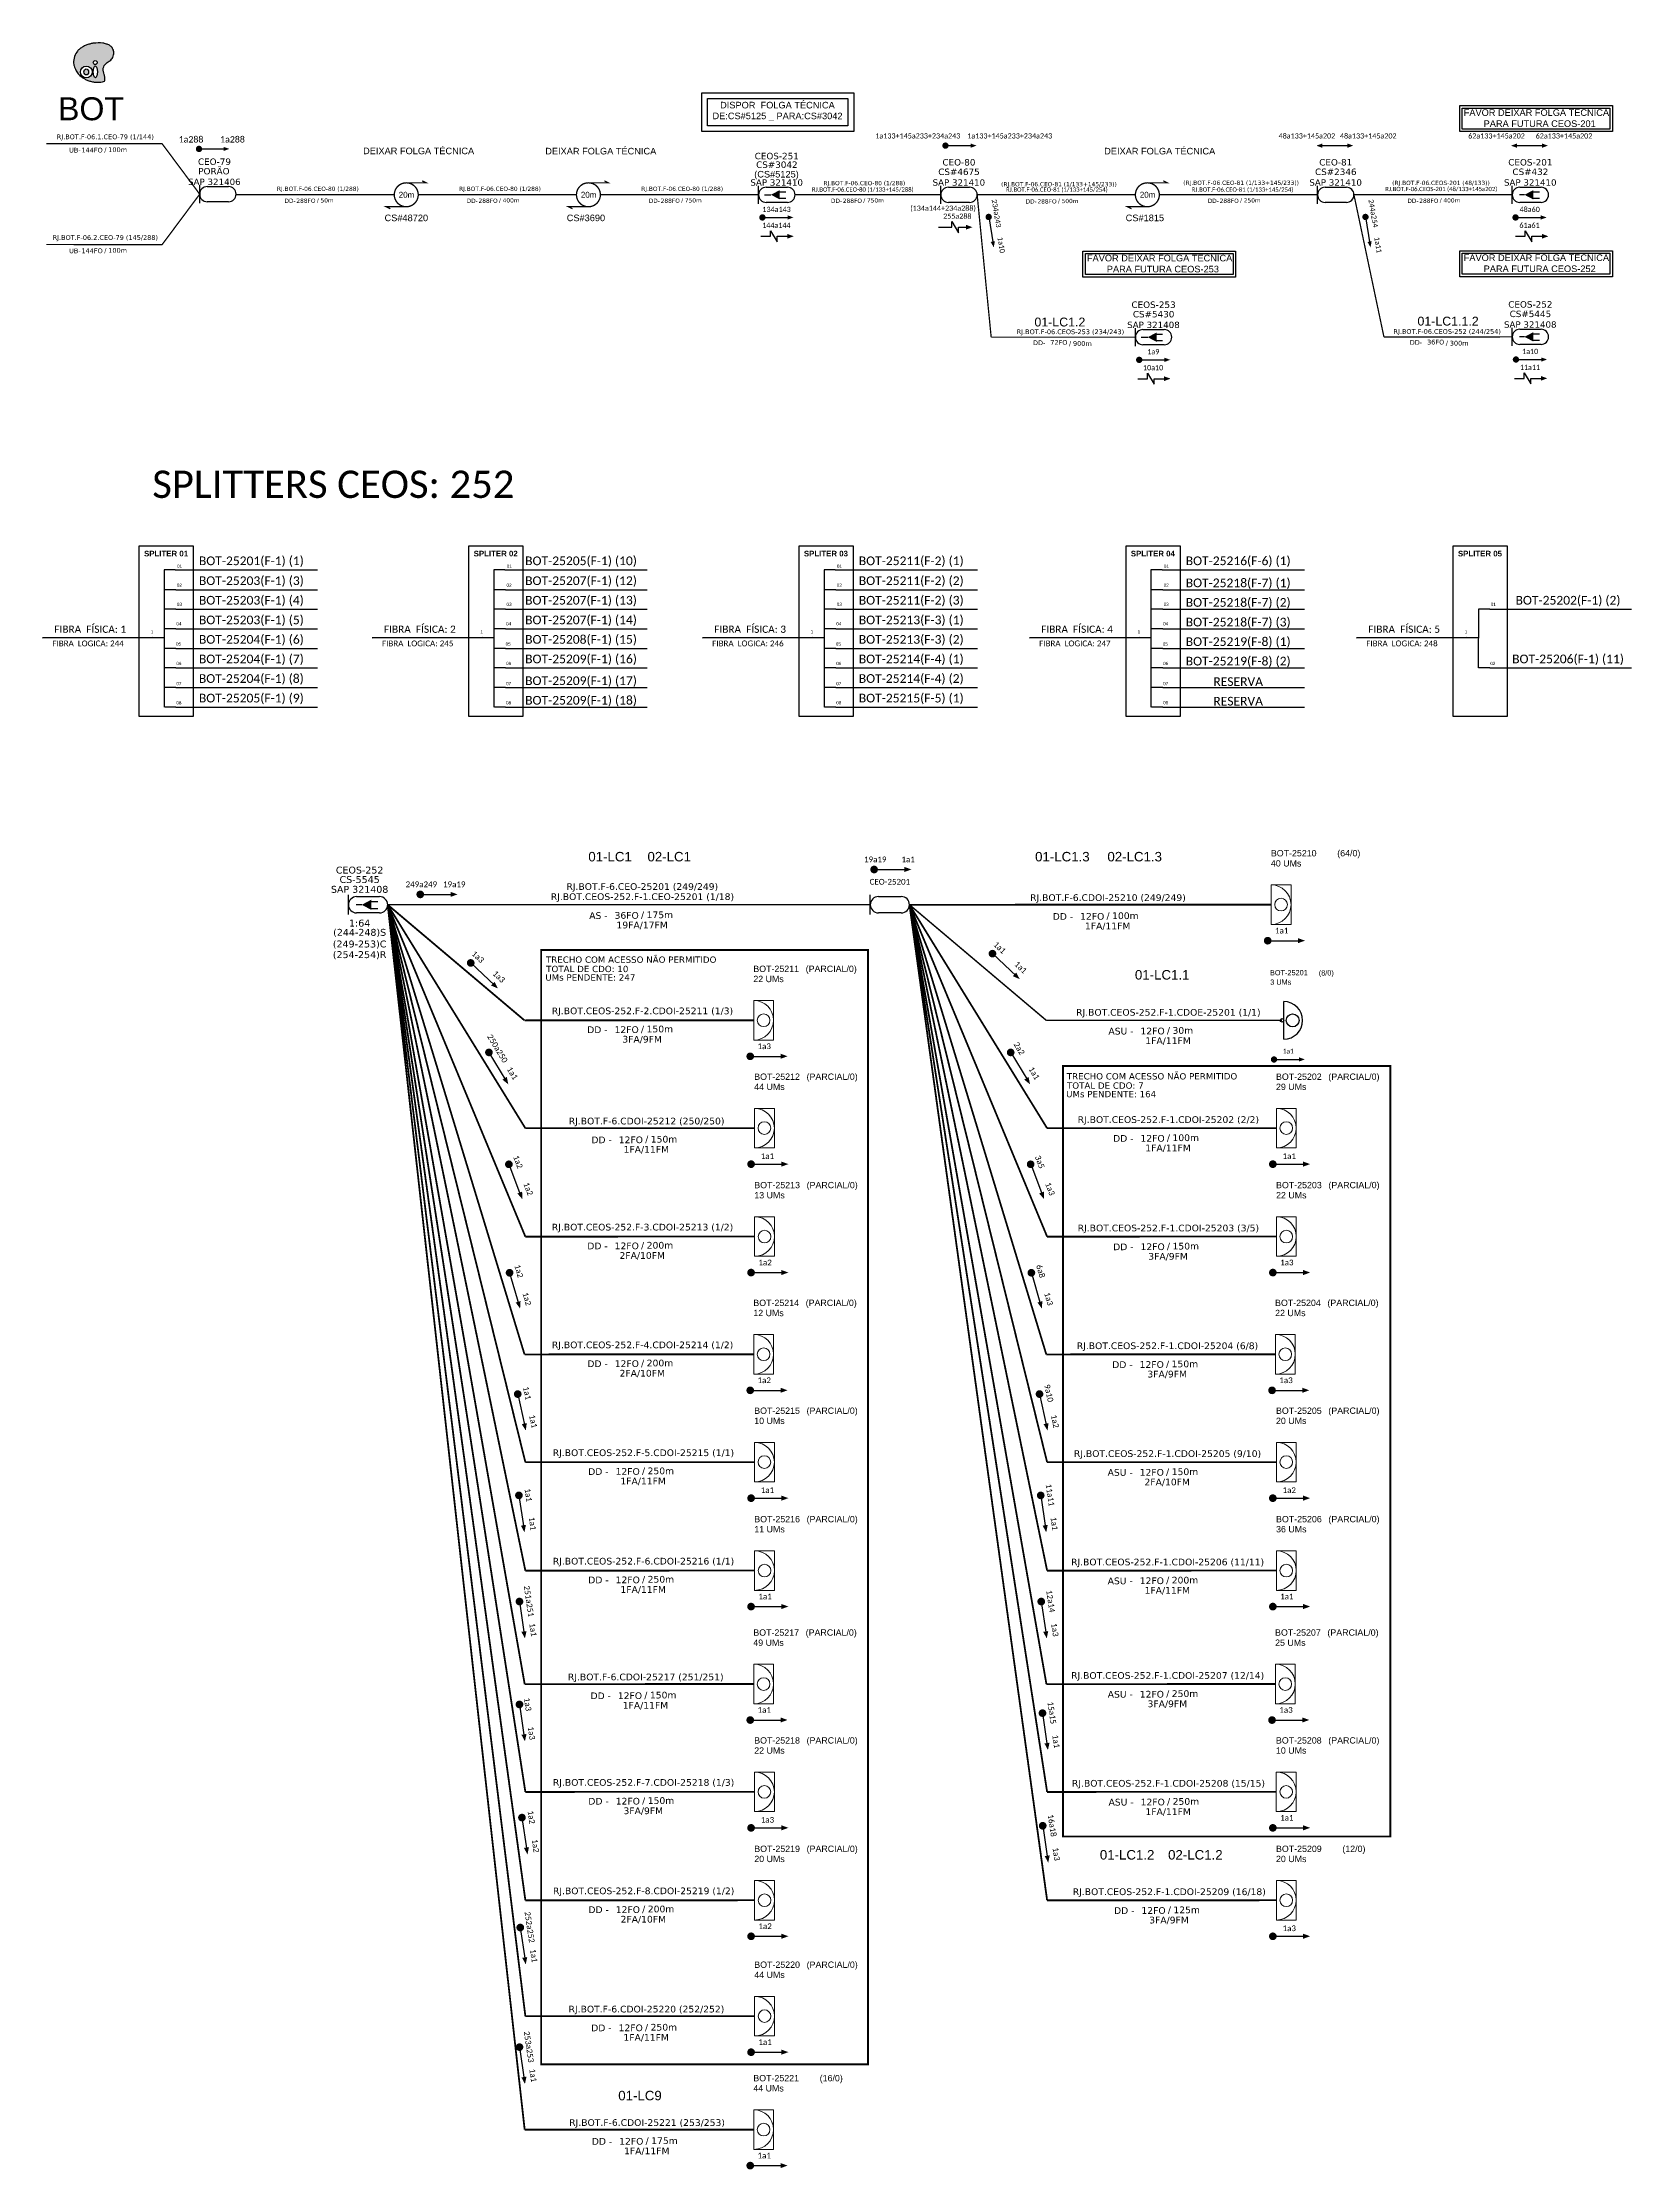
# Model space of a CAD drawing. Header units: millimetres. Extents: x 8750 to 9252, y -2645 to -1973.
import ezdxf
from ezdxf.enums import TextEntityAlignment as Align

# ---------------------------------------------------------------- set-up
doc = ezdxf.new("R2010")
doc.units = ezdxf.units.MM
doc.header["$MEASUREMENT"] = 0
doc.linetypes.add('ARILSUPP', pattern=[2.98, 1.42, -0.71, 0.14, -0.71])
for name, color, linetype, lineweight in [("20.0-LEGENDA DOS CDO'S", 1, 'Continuous', 0), ('20.1-CDO_INTERIOR', 1, 'Continuous', 0), ('20.2-CDO_POSTE', 1, 'Continuous', 5), ('40.1-ETIQUETAS', 1, 'Continuous', 20)]:
    doc.layers.add(name, color=color, linetype=linetype, lineweight=lineweight)
for name, color, linetype in [('20.4-CEO', 1, 'Continuous'), ('20.4-CEOS', 1, 'Continuous'), ('20.5-CABO AÉREO', 1, 'Continuous'), ('CAP a instalar', 1, 'Continuous'), ('CD de instalação futura', 8, 'Continuous'), ('CEO', 1, 'Continuous'), ('label_cabos', 7, 'Continuous'), ('LC1', 3, 'Continuous'), ('SETA', 7, 'Continuous')]:
    doc.layers.add(name, color=color, linetype=linetype)
doc.styles.add('ARIAL', font='arial.ttf')
doc.styles.add('siredit', font='verdana.ttf')
doc.linetypes.add('FENCELINE1', pattern='A,0.25,-0.1,[133,ltypeshp.shx,S=0.1,R=0,X=-0.1,Y=0],-0.1,1', length=1.45)

msp = doc.modelspace()

# ---------------------------------------------------------------- texts
at = {"color": 7, "style": 'ARIAL'}
msp.add_text('BOT', height=7.258, dxfattribs=at).set_placement((8754.72, -1997.74))
for s, p in [('DE:CS#5125 _ PARA:CS#3042', (8961.52, -1997.41)), ('DISPOR  FOLGA TÉCNICA', (8963.93, -1994)), ('FAVOR DEIXAR FOLGA TÉCNICA', (9198.9, -1996.36)), ('PARA FUTURA CEOS-201', (9205.19, -1999.85)), ('FAVOR DEIXAR FOLGA TÉCNICA', (9079.84, -2042.34)), ('FAVOR DEIXAR FOLGA TÉCNICA', (9198.9, -2042.23)), ('PARA FUTURA CEOS-252', (9205.19, -2045.72)), ('PARA FUTURA CEOS-253', (9086.13, -2045.82))]:
    msp.add_text(s, height=2.0835, rotation=359.98667, dxfattribs=at).set_placement(p)
at = {"color": 0, "style": 'ARIAL'}
for s, height, p in [('DEIXAR FOLGA TÉCNICA', 2.0835, (8851.11, -2008.47)), ('DEIXAR FOLGA TÉCNICA', 2.0835, (8908.67, -2008.54)), ('DEIXAR FOLGA TÉCNICA', 2.0835, (9085.29, -2008.54)), ('CS#48720', 2.083, (8857.9, -2029.64)), ('CS#3690', 2.083, (8915.46, -2029.64)), ('CS#1815', 2.083, (9092.08, -2029.64))]:
    msp.add_text(s, height=height, rotation=359.98667, dxfattribs=at).set_placement(p)
at = {"color": 5, "style": 'ARIAL'}
msp.add_text('(CS#5125)', height=2.083, rotation=359.98667, dxfattribs=at).set_placement((8974.71, -2015.84))
at = {"color": 0}
for p in [(8862.36, -2022.25), (8919.92, -2022.25), (9096.54, -2022.25)]:
    msp.add_text('20m', height=1.89, dxfattribs=at).set_placement(p)
at = {"color": 3}
for s, height, style, p in [('01-LC1', 3, 'ARIAL', (8922.28, -2232)), ('02-LC1', 3, 'ARIAL', (8940.97, -2232)), ('01-LC1.3', 3, 'ARIAL', (9063.46, -2232)), ('02-LC1.3', 3, 'ARIAL', (9086.31, -2232)), ('TRECHO COM ACESSO NÃO PERMITIDO', 2, 'siredit', (8908.89, -2264.05)), ('TOTAL DE CDO: 10', 2, 'siredit', (8908.96, -2266.99)), ('UMs PENDENTE: 247', 2, 'siredit', (8908.69, -2269.68)), ('01-LC1.1', 3, 'ARIAL', (9095, -2269.34)), ('TRECHO COM ACESSO NÃO PERMITIDO', 2, 'siredit', (9073.47, -2300.92)), ('UMs PENDENTE: 164', 2, 'siredit', (9073.27, -2306.54)), ('TOTAL DE CDO: 7', 2, 'siredit', (9073.53, -2303.85)), ('01-LC1.2', 3, 'ARIAL', (9083.92, -2547.48)), ('02-LC1.2', 3, 'ARIAL', (9105.48, -2547.48)), ('01-LC9', 3, 'ARIAL', (8931.74, -2623.58))]:
    msp.add_text(s, height=height, dxfattribs=dict(at, style=style)).set_placement(p)
at = {"color": 0, "char_height": 2, "width": 147.6437, "attachment_point": 5, "rotation": 359.91656}
for insert in [(8796.74, -2003.79), (8809.84, -2003.79)]:
    msp.add_mtext('{\\fCalibri|b0|i0|c0|p34;\\C256;1a288}', dxfattribs=dict(at, insert=insert))
at = {"attachment_point": 5}
for s, insert, char_height, width in [('{\\fCalibri|b0|i0|c0|p34;\\C7;SPLITTERS CEOS: 252}', (8841.7, -2112.86), 8.64, 131.666), ('{\\fArial|b1|i0|c0|p34;\\H1x;\\C10;SPLITER 01}', (8788.85, -2134.72), 1.7753, 17.28), ('\\pt9;{\\fCalibri|b0|i0|c0|p34;\\C7;BOT-25201(F-1) (1)}', (8815.81, -2137.29), 2.7432, 40.9104), ('{\\fArial|b1|i0|c0|p34;\\C10;SPLITER 02}', (8893.01, -2134.72), 1.7753, 17.28), ('\\pt9;{\\fCalibri|b0|i0|c0|p34;\\C7;BOT-25205(F-1) (10)}', (8919.98, -2137.29), 2.7432, 40.9104), ('{\\fArial|b1|i0|c0|p34;\\C10;SPLITER 03}', (8997.36, -2134.72), 1.7753, 17.28), ('\\pt9;{\\fCalibri|b0|i0|c0|p34;\\C7;BOT-25211(F-2) (1)}', (9024.32, -2137.29), 2.7432, 40.9104), ('{\\fArial|b1|i0|c0|p34;\\C10;SPLITER 04}', (9100.67, -2134.72), 1.7753, 17.28), ('\\pt9;{\\fCalibri|b0|i0|c0|p34;\\C7;BOT-25216(F-6) (1)}', (9127.63, -2137.29), 2.7432, 40.9104), ('{\\fArial|b1|i0|c0|p34;\\C10;SPLITER 05}', (9204.03, -2134.72), 1.7753, 17.28), ('\\C7;\\fArial|b0|i0|;\\H1.0273588255048;02 ', (8793.06, -2144.7), 1.7753, 3.7582), ('\\C7;\\fArial|b0|i0|;\\H1.0273588255048;01 ', (8793.12, -2138.7), 1.7753, 3.5602), ('\\pt9;{\\fCalibri|b0|i0|c0|p34;\\C7;BOT-25203(F-1) (3)}', (8815.81, -2143.57), 2.7432, 40.9104), ('\\C7;\\fArial|b0|i0|;\\H1.0273588255048;02 ', (8897.23, -2144.7), 1.7753, 3.7582), ('\\C7;\\fArial|b0|i0|;\\H1.0273588255048;01 ', (8897.28, -2138.7), 1.7753, 3.5602), ('\\pt9;{\\fCalibri|b0|i0|c0|p34;\\C7;BOT-25207(F-1) (12)}', (8919.98, -2143.57), 2.7432, 40.9104), ('\\C7;\\fArial|b0|i0|;\\H1.0273588255048;02 ', (9001.58, -2144.7), 1.7753, 3.7582), ('\\C7;\\fArial|b0|i0|;\\H1.0273588255048;01 ', (9001.63, -2138.7), 1.7753, 3.5602), ('\\pt9;{\\fCalibri|b0|i0|c0|p34;\\C7;BOT-25211(F-2) (2)}', (9024.32, -2143.57), 2.7432, 40.9104), ('\\C7;\\fArial|b0|i0|;\\H1.0273588255048;02 ', (9104.88, -2144.7), 1.7753, 3.7582), ('\\C7;\\fArial|b0|i0|;\\H1.0273588255048;01 ', (9104.94, -2138.7), 1.7753, 3.5602), ('\\pt9;{\\fCalibri|b0|i0|c0|p34;\\C7;BOT-25218(F-7) (1)}', (9127.63, -2144.26), 2.7432, 40.9104), ('\\C7;\\fArial|b0|i0|;\\H1.0273588255048;03 ', (8793.06, -2150.74), 1.7753, 3.456), ('\\pt9;{\\fCalibri|b0|i0|c0|p34;\\C7;BOT-25203(F-1) (4)}', (8815.81, -2149.75), 2.7432, 40.9104), ('\\C7;\\fArial|b0|i0|;\\H1.0273588255048;03 ', (8897.23, -2150.74), 1.7753, 3.456), ('\\pt9;{\\fCalibri|b0|i0|c0|p34;\\C7;BOT-25207(F-1) (13)}', (8919.97, -2149.75), 2.7432, 40.9104), ('\\C7;\\fArial|b0|i0|;\\H1.0273588255048;03 ', (9001.58, -2150.74), 1.7753, 3.456), ('\\pt9;{\\fCalibri|b0|i0|c0|p34;\\C7;BOT-25211(F-2) (3)}', (9024.32, -2149.75), 2.7432, 40.9104), ('\\C7;\\fArial|b0|i0|;\\H1.0273588255048;03 ', (9104.88, -2150.74), 1.7753, 3.456), ('\\pt9;{\\fCalibri|b0|i0|c0|p34;\\C7;BOT-25218(F-7) (2)}', (9127.63, -2150.44), 2.7432, 40.9104), ('{\\fArial|b0|i0|c0|p34;\\H0.5787x;\\C7;01}', (9208.25, -2150.74), 1.7753, 3.456), ('\\pt9;{\\fCalibri|b0|i0|c0|p34;\\C7;BOT-25202(F-1) (2)}', (9231.86, -2149.75), 2.7432, 40.9104), ('{\\fCalibri|b0|i0|c0|p34;\\C7;FIBRA  FÍSICA: 1}', (8764.89, -2158.62), 2.2859, 34.56), ('\\C7;\\fArial|b0|i0|;\\H1.0273588255048;04 ', (8792.91, -2156.89), 1.7753, 3.7582), ('\\pt9;{\\fCalibri|b0|i0|c0|p34;\\C7;BOT-25203(F-1) (5)}', (8815.81, -2155.97), 2.7432, 40.9104), ('{\\fCalibri|b0|i0|c0|p34;\\C7;FIBRA  FÍSICA: 2}', (8869.05, -2158.62), 2.2859, 34.56), ('\\C7;\\fArial|b0|i0|;\\H1.0273588255048;04 ', (8897.08, -2156.89), 1.7753, 3.7582), ('\\pt9;{\\fCalibri|b0|i0|c0|p34;\\C7;BOT-25207(F-1) (14)}', (8919.97, -2155.97), 2.7432, 40.9104), ('{\\fCalibri|b0|i0|c0|p34;\\C7;FIBRA  FÍSICA: 3}', (8973.4, -2158.62), 2.2859, 34.56), ('\\C7;\\fArial|b0|i0|;\\H1.0273588255048;04 ', (9001.42, -2156.89), 1.7753, 3.7582), ('\\pt9;{\\fCalibri|b0|i0|c0|p34;\\C7;BOT-25213(F-3) (1)}', (9024.32, -2155.97), 2.7432, 40.9104), ('{\\fCalibri|b0|i0|c0|p34;\\C7;FIBRA  FÍSICA: 4}', (9076.71, -2158.62), 2.2859, 34.56), ('\\C7;\\fArial|b0|i0|;\\H1.0273588255048;04 ', (9104.73, -2156.89), 1.7753, 3.7582), ('\\pt9;{\\fCalibri|b0|i0|c0|p34;\\C7;BOT-25218(F-7) (3)}', (9127.63, -2156.66), 2.7432, 40.9104), ('{\\fCalibri|b0|i0|c0|p34;\\C7;FIBRA  FÍSICA: 5}', (9180.07, -2158.62), 2.2859, 34.56), ('{\\fCalibri|b0|i0|c0|p34;\\C7;FIBRA  LOGICA: 244}', (8764.2, -2163.11), 1.8289, 34.56), ('\\C7;\\fArial|b0|i0|;\\H1.0273588255048;1', (8784.44, -2159.44), 1.7753, 1.7584), ('\\C7;\\fArial|b0|i0|;\\H1.0273588255048;05 ', (8792.78, -2163.3), 1.7753, 4.6222), ('\\pt9;{\\fCalibri|b0|i0|c0|p34;\\C7;BOT-25204(F-1) (6)}', (8815.81, -2162.13), 2.7432, 40.9104), ('{\\fCalibri|b0|i0|c0|p34;\\C7;FIBRA  LOGICA: 245}', (8868.36, -2163.11), 1.8289, 34.56), ('\\C7;\\fArial|b0|i0|;\\H1.0273588255048;1', (8888.6, -2159.44), 1.7753, 1.7584), ('\\C7;\\fArial|b0|i0|;\\H1.0273588255048;05 ', (8896.95, -2163.3), 1.7753, 4.6222), ('\\pt9;{\\fCalibri|b0|i0|c0|p34;\\C7;BOT-25208(F-1) (15)}', (8919.98, -2162.13), 2.7432, 40.9104), ('{\\fCalibri|b0|i0|c0|p34;\\C7;FIBRA  LOGICA: 246}', (8972.71, -2163.11), 1.8289, 34.56), ('\\C7;\\fArial|b0|i0|;\\H1.0273588255048;1', (8992.95, -2159.44), 1.7753, 1.7584), ('\\C7;\\fArial|b0|i0|;\\H1.0273588255048;05 ', (9001.29, -2163.3), 1.7753, 4.6222), ('\\pt9;{\\fCalibri|b0|i0|c0|p34;\\C7;BOT-25213(F-3) (2)}', (9024.32, -2162.13), 2.7432, 40.9104), ('{\\fCalibri|b0|i0|c0|p34;\\C7;FIBRA  LOGICA: 247}', (9076.02, -2163.11), 1.8289, 34.56), ('\\C7;\\fArial|b0|i0|;\\H1.0273588255048;1', (9096.26, -2159.44), 1.7753, 1.7584), ('\\C7;\\fArial|b0|i0|;\\H1.0273588255048;05 ', (9104.6, -2163.3), 1.7753, 4.6222), ('\\pt9;{\\fCalibri|b0|i0|c0|p34;\\C7;BOT-25219(F-8) (1)}', (9127.63, -2162.83), 2.7432, 40.9104), ('{\\fCalibri|b0|i0|c0|p34;\\C7;FIBRA  LOGICA: 248}', (9179.38, -2163.11), 1.8289, 34.56), ('\\C7;\\fArial|b0|i0|;\\H1.0273588255048;1', (9199.62, -2159.44), 1.7753, 1.7584), ('\\C7;\\fArial|b0|i0|;\\H1.0273588255048;06 ', (8792.91, -2169.44), 1.7753, 3.7582), ('\\pt9;{\\fCalibri|b0|i0|c0|p34;\\C7;BOT-25204(F-1) (7)}', (8815.81, -2168.3), 2.7432, 40.9104), ('\\C7;\\fArial|b0|i0|;\\H1.0273588255048;06 ', (8897.08, -2169.44), 1.7753, 3.7582), ('\\pt9;{\\fCalibri|b0|i0|c0|p34;\\C7;BOT-25209(F-1) (16)}', (8919.98, -2168.3), 2.7432, 40.9104), ('\\C7;\\fArial|b0|i0|;\\H1.0273588255048;06 ', (9001.42, -2169.44), 1.7753, 3.7582), ('\\pt9;{\\fCalibri|b0|i0|c0|p34;\\C7;BOT-25214(F-4) (1)}', (9024.32, -2168.3), 2.7432, 40.9104), ('\\C7;\\fArial|b0|i0|;\\H1.0273588255048;06 ', (9104.73, -2169.44), 1.7753, 3.7582), ('\\pt9;{\\fCalibri|b0|i0|c0|p34;\\C7;BOT-25219(F-8) (2)}', (9127.63, -2168.99), 2.7432, 40.9104), ('{\\fArial|b0|i0|c0|p34;\\H0.5787x;\\C7;02}', (9208.09, -2169.44), 1.7753, 3.7582), ('\\pt9;{\\fCalibri|b0|i0|c0|p34;\\C7;BOT-25206(F-1) (11)}', (9231.86, -2168.3), 2.7432, 40.9104), ('\\C7;\\fArial|b0|i0|;\\H1.0273588255048;07 ', (8792.91, -2175.8), 1.7753, 3.7582), ('\\pt9;{\\fCalibri|b0|i0|c0|p34;\\C7;BOT-25204(F-1) (8)}', (8815.8, -2174.49), 2.7432, 40.9104), ('\\C7;\\fArial|b0|i0|;\\H1.0273588255048;07 ', (8897.08, -2175.8), 1.7753, 3.7582), ('\\pt9;{\\fCalibri|b0|i0|c0|p34;\\C7;BOT-25209(F-1) (17)}', (8919.98, -2175.18), 2.7432, 40.9104), ('\\C7;\\fArial|b0|i0|;\\H1.0273588255048;07 ', (9001.42, -2175.8), 1.7753, 3.7582), ('\\pt9;{\\fCalibri|b0|i0|c0|p34;\\C7;BOT-25214(F-4) (2)}', (9024.32, -2174.49), 2.7432, 40.9104), ('\\C7;\\fArial|b0|i0|;\\H1.0273588255048;07 ', (9104.73, -2175.8), 1.7753, 3.7582), ('\\pt9;{\\fCalibri|b0|i0|c0|p34;\\C7;RESERVA}', (9127.63, -2175.18), 2.7432, 40.9104), ('\\C7;\\fArial|b0|i0|;\\H1.0273588255048;08 ', (8792.91, -2181.85), 1.7753, 3.7582), ('\\pt9;{\\fCalibri|b0|i0|c0|p34;\\C7;BOT-25205(F-1) (9)}', (8815.8, -2180.68), 2.7432, 40.9104), ('\\C7;\\fArial|b0|i0|;\\H1.0273588255048;08 ', (8897.08, -2181.85), 1.7753, 3.7582), ('\\pt9;{\\fCalibri|b0|i0|c0|p34;\\C7;BOT-25209(F-1) (18)}', (8919.98, -2181.37), 2.7432, 40.9104), ('\\C7;\\fArial|b0|i0|;\\H1.0273588255048;08 ', (9001.42, -2181.85), 1.7753, 3.7582), ('\\pt9;{\\fCalibri|b0|i0|c0|p34;\\C7;BOT-25215(F-5) (1)}', (9024.32, -2180.68), 2.7432, 40.9104), ('\\C7;\\fArial|b0|i0|;\\H1.0273588255048;08 ', (9104.73, -2181.85), 1.7753, 3.7582), ('\\pt9;{\\fCalibri|b0|i0|c0|p34;\\C7;RESERVA}', (9127.62, -2181.37), 2.7432, 40.9104), ('{\\fCalibri|b0|i0|c0|p34;\\C7;19a19}', (9012.95, -2231.38), 1.815, 30.6841), ('{\\fCalibri|b0|i0|c0|p34;\\C7;1a1}', (9023.34, -2231.38), 1.815, 30.6841), ('{\\fCalibri|b0|i0|c0|p34;\\C7;249a249}', (8869.53, -2239.25), 1.815, 30.6841), ('{\\fCalibri|b0|i0|c0|p34;\\C7;19a19}', (8879.92, -2239.25), 1.815, 30.6841), ('{\\fCalibri|b0|i0|c0|p34;\\C7;CEO-25201}', (9017.57, -2238.44), 1.815, 30.6841), ('{\\fCalibri|b0|i0|c0|p34;\\C7;1a1}', (9141.38, -2253.88), 1.815, 30.6841), ('{\\fCalibri|b0|i0|c0|p34;\\C7;1a3}', (8977.87, -2290.43), 1.815, 30.6841), ('{\\fCalibri|b0|i0|c0|p34;\\C7;1a1}', (9143.45, -2291.97), 1.5, 25.3588), ('{\\fCalibri|b0|i0|c0|p34;\\C7;1a1}', (8978.89, -2325.16), 1.815, 30.6841), ('{\\fCalibri|b0|i0|c0|p34;\\C7;1a1}', (9143.77, -2325.16), 1.815, 30.6841), ('{\\fCalibri|b0|i0|c0|p34;\\C7;1a2}', (8978.14, -2358.78), 1.815, 30.6841), ('{\\fCalibri|b0|i0|c0|p34;\\C7;1a3}', (9143.01, -2358.78), 1.815, 30.6841), ('{\\fCalibri|b0|i0|c0|p34;\\C7;1a2}', (8977.87, -2396), 1.815, 30.6841), ('{\\fCalibri|b0|i0|c0|p34;\\C7;1a3}', (9142.74, -2396), 1.815, 30.6841), ('{\\fCalibri|b0|i0|c0|p34;\\C7;1a1}', (8978.89, -2430.73), 1.815, 30.6841), ('{\\fCalibri|b0|i0|c0|p34;\\C7;1a2}', (9143.77, -2430.73), 1.815, 30.6841), ('{\\fCalibri|b0|i0|c0|p34;\\C7;1a1}', (8978.14, -2464.35), 1.815, 30.6841), ('{\\fCalibri|b0|i0|c0|p34;\\C7;1a1}', (9143.01, -2464.35), 1.815, 30.6841), ('{\\fCalibri|b0|i0|c0|p34;\\C7;1a1}', (8977.87, -2500.21), 1.815, 30.6841), ('{\\fCalibri|b0|i0|c0|p34;\\C7;1a3}', (9142.74, -2500.21), 1.815, 30.6841), ('{\\fCalibri|b0|i0|c0|p34;\\C7;1a3}', (8978.89, -2534.94), 1.815, 30.6841), ('{\\fCalibri|b0|i0|c0|p34;\\C7;1a1}', (9143.01, -2534.29), 1.815, 30.6841), ('{\\fCalibri|b0|i0|c0|p34;\\C7;1a2}', (8978.14, -2568.56), 1.815, 30.6841), ('{\\fCalibri|b0|i0|c0|p34;\\C7;1a3}', (9143.77, -2569.21), 1.815, 30.6841), ('{\\fCalibri|b0|i0|c0|p34;\\C7;1a1}', (8978.14, -2605.19), 1.815, 30.6841), ('{\\fCalibri|b0|i0|c0|p34;\\C7;1a1}', (8977.87, -2641.05), 1.815, 30.6841)]:
    msp.add_mtext(s, dxfattribs=dict(at, insert=insert, char_height=char_height, width=width))
at = {"char_height": 1.815, "width": 30.6841, "attachment_point": 5}
for s, insert, rotation in [('{\\fCalibri|b0|i0|c0|p34;\\C7;1a1}', (9052.26, -2259.24), 316.7494), ('{\\fCalibri|b0|i0|c0|p34;\\C7;1a3}', (8887.39, -2262.18), 316.7494), ('{\\fCalibri|b0|i0|c0|p34;\\C7;1a1}', (9058.9, -2265.51), 316.7494), ('{\\fCalibri|b0|i0|c0|p34;\\C7;1a3}', (8894.02, -2268.45), 316.7494), ('{\\fCalibri|b0|i0|c0|p34;\\C7;250a250}', (8893.57, -2291.14), 301.18482), ('{\\fCalibri|b0|i0|c0|p34;\\C7;2a2}', (9058.45, -2291.14), 301.18482), ('{\\fCalibri|b0|i0|c0|p34;\\C7;1a1}', (8898.28, -2298.96), 301.18482), ('{\\fCalibri|b0|i0|c0|p34;\\C7;1a1}', (9063.16, -2298.96), 301.18482), ('{\\fCalibri|b0|i0|c0|p34;\\C7;1a2}', (8900.06, -2327), 290.96369), ('{\\fCalibri|b0|i0|c0|p34;\\C7;3a5}', (9064.94, -2327), 290.96369), ('{\\fCalibri|b0|i0|c0|p34;\\C7;1a2}', (8903.31, -2335.53), 290.96369), ('{\\fCalibri|b0|i0|c0|p34;\\C7;1a3}', (9068.18, -2335.53), 290.96369), ('{\\fCalibri|b0|i0|c0|p34;\\C7;1a2}', (8900.33, -2361.52), 286.29666), ('{\\fCalibri|b0|i0|c0|p34;\\C7;6a8}', (9065.21, -2361.52), 286.29666), ('{\\fCalibri|b0|i0|c0|p34;\\C7;1a2}', (8902.87, -2370.29), 286.29666), ('{\\fCalibri|b0|i0|c0|p34;\\C7;1a3}', (9067.75, -2370.29), 286.29666), ('{\\fCalibri|b0|i0|c0|p34;\\C7;1a1}', (8902.93, -2400.07), 282.39983), ('{\\fCalibri|b0|i0|c0|p34;\\C7;9a10}', (9067.8, -2400.07), 282.39983), ('{\\fCalibri|b0|i0|c0|p34;\\C7;1a1}', (8904.87, -2408.99), 282.39983), ('{\\fCalibri|b0|i0|c0|p34;\\C7;1a2}', (9069.74, -2408.99), 282.39983), ('{\\fCalibri|b0|i0|c0|p34;\\C7;1a1}', (8903.32, -2432.28), 278.4077), ('{\\fCalibri|b0|i0|c0|p34;\\C7;11a11}', (9068.2, -2432.28), 278.4077), ('{\\fCalibri|b0|i0|c0|p34;\\C7;1a1}', (8904.64, -2441.32), 278.4077), ('{\\fCalibri|b0|i0|c0|p34;\\C7;1a1}', (9069.51, -2441.32), 278.4077), ('{\\fCalibri|b0|i0|c0|p34;\\C7;251a251}', (8903.5, -2465.84), 278.4077), ('{\\fCalibri|b0|i0|c0|p34;\\C7;12a14}', (9068.37, -2465.84), 278.4077), ('{\\fCalibri|b0|i0|c0|p34;\\C7;1a1}', (8904.81, -2474.87), 278.4077), ('{\\fCalibri|b0|i0|c0|p34;\\C7;1a3}', (9069.69, -2474.87), 278.4077), ('{\\fCalibri|b0|i0|c0|p34;\\C7;1a3}', (8903.12, -2498.44), 278.4077), ('{\\fCalibri|b0|i0|c0|p34;\\C7;15a15}', (9068.76, -2501.11), 278.4077), ('{\\fCalibri|b0|i0|c0|p34;\\C7;1a3}', (8904.32, -2507.55), 278.4077), ('{\\fCalibri|b0|i0|c0|p34;\\C7;1a1}', (9070.07, -2510.15), 278.4077), ('{\\fCalibri|b0|i0|c0|p34;\\C7;1a2}', (8904.28, -2534.12), 278.4077), ('{\\fCalibri|b0|i0|c0|p34;\\C7;16a18}', (9068.84, -2536.72), 278.4077), ('{\\fCalibri|b0|i0|c0|p34;\\C7;1a2}', (8905.59, -2543.16), 278.4077), ('{\\fCalibri|b0|i0|c0|p34;\\C7;1a3}', (9070.16, -2545.75), 278.4077), ('{\\fCalibri|b0|i0|c0|p34;\\C7;252a252}', (8903.74, -2568.87), 278.4077), ('{\\fCalibri|b0|i0|c0|p34;\\C7;1a1}', (8905.05, -2577.9), 278.4077), ('{\\fCalibri|b0|i0|c0|p34;\\C7;253a253}', (8903.5, -2606.67), 278.4077), ('{\\fCalibri|b0|i0|c0|p34;\\C7;1a1}', (8904.81, -2615.71), 278.4077)]:
    msp.add_mtext(s, dxfattribs=dict(at, insert=insert, rotation=rotation))
at = {"layer": '20.4-CEO', "color": 0, "style": 'siredit'}
for s, height, p in [('CEO-79', 2.028, (8804.14, -2010.84)), ('          SAP 321406', 2, (8799.75, -2017.21)), ('PORÃO', 2.028, (8803.97, -2013.84))]:
    msp.add_text(s, height=height, dxfattribs=at).set_placement(p, align=Align.MIDDLE_CENTER)
at = {"layer": '20.4-CEOS', "color": 7, "style": 'siredit'}
for s, height, p in [('SAP 321410', 2, (8981.8, -2017.41)), ('CS#3042', 2.028, (8981.85, -2011.78)), ('SAP 321410', 2, (9158.42, -2017.41)), ('CS#2346', 2.028, (9158.47, -2014.03)), ('SAP 321410', 2, (9219.92, -2017.41)), ('CS#432', 2.028, (9219.97, -2014.03)), ('SAP 321408', 2, (9100.86, -2062.41)), ('CS#5430', 2.028, (9100.91, -2059.04)), ('SAP 321408', 2, (9219.92, -2062.31)), ('CS#5445', 2.028, (9219.97, -2058.94))]:
    msp.add_text(s, height=height, dxfattribs=at).set_placement(p, align=Align.MIDDLE_CENTER)
at = {"layer": '20.4-CEOS', "color": 0, "style": 'siredit'}
for s, height, p in [('SAP 321410', 2, (9039.36, -2017.41)), ('CS#4675', 2.028, (9039.41, -2014.03))]:
    msp.add_text(s, height=height, dxfattribs=at).set_placement(p, align=Align.MIDDLE_CENTER)
at = {"layer": '40.1-ETIQUETAS', "color": 0}
for s, insert, char_height, width, attachment_point, style in [('{\\fCalibri|b0|i0|c0|p34;1a133+145a233\\C1;+234a243}', (9026.4, -2002.7), 1.633, 27.8947, 5, 'ARIAL'), ('{\\fCalibri|b0|i0|c0|p34;1a133+145a233\\C1;+234a243}', (9055.45, -2002.7), 1.633, 27.8947, 5, 'ARIAL'), ('{\\fCalibri|b0|i0|c0|p34;48a133+145a202}', (9149.35, -2002.7), 1.633, 27.8947, 5, 'ARIAL'), ('{\\fCalibri|b0|i0|c0|p34;48a133+145a202}', (9168.73, -2002.7), 1.633, 27.8947, 5, 'ARIAL'), ('{\\fCalibri|b0|i0|c0|p34;\\C1;RJ.BOT.F-06.CEO-81 (1/133+145/254)}', (9112.94, -2018.98), 1.35, 33.7679, 1, 'siredit'), ('{\\fCalibri|b0|i0|c0|p34;(134a144+234a288)}', (9034.37, -2025.71), 1.633, 27.8947, 5, 'ARIAL'), ('{\\fCalibri|b0|i0|c0|p34;255a288}', (9038.88, -2028.07), 1.633, 27.8947, 5, 'ARIAL')]:
    msp.add_mtext(s, dxfattribs=dict(at, insert=insert, char_height=char_height, width=width, attachment_point=attachment_point, style=style))
at = {"layer": '40.1-ETIQUETAS', "color": 8, "insert": (9209.26, -2002.7), "char_height": 1.633, "width": 27.8947, "attachment_point": 5, "style": 'ARIAL'}
msp.add_mtext('{\\fCalibri|b0|i0|c0|p34;\\C0;62a133+145a202}', dxfattribs=at)
at = {"layer": '40.1-ETIQUETAS', "color": 7, "char_height": 1.633, "width": 27.8947, "attachment_point": 5, "style": 'ARIAL'}
for s, insert in [('{\\fCalibri|b0|i0|c0|p34;\\C0;62a133+145a202}', (9230.59, -2002.7)), ('{\\fCalibri|b0|i0|c0|p34;144a144}', (8981.7, -2030.96)), ('{\\fCalibri|b0|i0|c0|p34;134a143}', (8981.77, -2025.92)), ('{\\fCalibri|b0|i0|c0|p34;48a60}', (9219.75, -2025.92)), ('{\\fCalibri|b0|i0|c0|p34;61a61}', (9219.68, -2030.96)), ('{\\fCalibri|b0|i0|c0|p34;1a9}', (9100.83, -2070.92)), ('{\\fCalibri|b0|i0|c0|p34;1a10}', (9219.89, -2070.82)), ('{\\fCalibri|b0|i0|c0|p34;10a10}', (9100.76, -2075.96)), ('{\\fCalibri|b0|i0|c0|p34;11a11}', (9219.82, -2075.86))]:
    msp.add_mtext(s, dxfattribs=dict(at, insert=insert))
at = {"layer": '40.1-ETIQUETAS', "color": 1, "char_height": 1.35, "width": 33.7679, "attachment_point": 1, "style": 'siredit'}
for s, insert in [('{\\fCalibri|b0|i0|c0|p34;RJ.BOT.F-06.CEO-80 (1/133+145/288)}', (8992.94, -2018.95)), ('{\\fCalibri|b0|i0|c0|p34;RJ.BOT.F-06.CEO-81 (1/133+145/254)}', (9054.27, -2018.98))]:
    msp.add_mtext(s, dxfattribs=dict(at, insert=insert))
at = {"layer": '40.1-ETIQUETAS', "color": 0, "char_height": 1.633, "width": 27.8947, "attachment_point": 5, "rotation": 279.42571, "style": 'ARIAL'}
for s, insert in [('{\\fCalibri|b0|i0|c0|p34;234a243}', (9051.25, -2027.18)), ('{\\fCalibri|b0|i0|c0|p34;244a254}', (9170.31, -2027.18)), ('{\\fCalibri|b0|i0|c0|p34;1a10}', (9052.76, -2037.17)), ('{\\fCalibri|b0|i0|c0|p34;1a11}', (9171.82, -2037.17))]:
    msp.add_mtext(s, dxfattribs=dict(at, insert=insert))
at = {"layer": '40.1-ETIQUETAS', "color": 5, "insert": (9174.1, -2018.8), "char_height": 1.35, "width": 59.7129, "attachment_point": 1, "style": 'siredit'}
msp.add_mtext('{\\fCalibri|b0|i0|c0|p34;RJ.BOT.F-06.CEOS-201 (48/133+145a202)}', dxfattribs=at)
at = {"layer": 'CEO', "color": 7, "style": 'siredit'}
for s, p in [('CEOS-251', (8981.83, -2009.05)), ('CEO-81', (9158.45, -2011.03)), ('CEOS-201', (9219.95, -2011.03)), ('CEOS-253', (9100.89, -2056.04)), ('CEOS-252', (9219.95, -2055.94))]:
    msp.add_text(s, height=2.028, dxfattribs=at).set_placement(p, align=Align.MIDDLE_CENTER)
at = {"layer": 'CEO', "color": 0, "style": 'siredit'}
msp.add_text('CEO-80', height=2.028, dxfattribs=at).set_placement((9039.39, -2011.03), align=Align.MIDDLE_CENTER)
at = {"layer": 'LC1', "color": 0, "linetype": 'ARILSUPP', "style": 'ARIAL'}
for s, p in [('01-LC1.2', (9071.29, -2061.52)), ('01-LC1.1.2', (9193.96, -2061.24))]:
    msp.add_text(s, height=2.8, dxfattribs=at).set_placement(p, align=Align.MIDDLE_CENTER)

# ---------------------------------------------------------------- blocks, each defined once
blk = doc.blocks.new('CEOS_RP_CT_DRT')
at = {"layer": '20.4-CEOS', "color": 0}
for p, q in [((-4.54, 1.19), (-1.19, 1.19)), ((-1.19, -1.19), (-4.54, -1.19))]:
    blk.add_line(p, q, dxfattribs=at)
for points in [[(-5.73, -1.43), (-5.73, 1.44)], [(-3.79, 0), (-4.59, 0)], [(-2.47, 0.48), (-1.45, 0.48)], [(-2.47, -0.52), (-1.45, -0.52)]]:
    blk.add_lwpolyline(points, dxfattribs=at)
blk.add_lwpolyline([(-3.79, 0, 0, 1.47, 0), (-2.41, 0, 1.47, 1.47, 0)], format="xyseb", dxfattribs=at)
for centre, start, end in [((-4.54, 0), 90, 270), ((-1.19, 0), 270, 90)]:
    blk.add_arc(centre, 1.19, start, end, dxfattribs=at)
at = {"layer": '20.4-CEOS', "color": 7, "style": 'siredit'}
for tag, p in [('Nº_DA_CEOS', (-2.86, 5.6)), ('LOCAL', (-2.86, 4.24)), ('SAP', (-2.86, 2.78)), ('RACIO_SPLITAGEM', (-2.86, -1.88)), ('FIBRAS_SPLITTER', (-2.86, -3.58)), ('FIBRAS_TOP_C', (-2.86, -5.08)), ('RESERVA_FINAIS', (-2.86, -6.39))]:
    blk.add_attdef(tag, text='', height=1.01, dxfattribs=at).set_placement(p, align=Align.TOP_CENTER)
blk = doc.blocks.new('CDOI_INT')
at = {"layer": '20.1-CDO_INTERIOR', "color": 0, "lineweight": 18}
blk.add_lwpolyline([(4.25, -4.25), (4.25, 4.25), (0, 4.25), (0, -4.25)], close=True, dxfattribs=at)
blk.add_circle((2.12, 0), 1.36, dxfattribs=at)
blk.add_arc((0, 0), 4.25, 270, 90, dxfattribs=at)
at = {"layer": "20.0-LEGENDA DOS CDO'S", "color": 0, "style": 'ARIAL'}
for tag, p in [('CDO_N', (-0.08, 10.38)), ('SURVEY', (-0.08, 8.2)), ('SPLITER_1', (21.18, 10.38)), ('SPLITER_2', (21.19, 8.68)), ('SAP', (-0.08, 6.23)), ('1:XX', (5.94, -2.22)), ('UMS', (5.94, -4.24))]:
    blk.add_attdef(tag, p, '', height=1.36, dxfattribs=at)
blk.add_attdef('FIBRAS_UTILIZADAS', text='', height=1.36, dxfattribs=at).set_placement((15.34, 10.38), align=Align.CENTER)
blk = doc.blocks.new('CDOE POSTE_')
at = {"color": 1}
blk.add_line((12.92, -5.49), (-2.38, -5.49), dxfattribs=at)
for centre, radius in [((5.27, -1.86), 2.64), ((5.27, -6.2), 0.708)]:
    blk.add_circle(centre, radius, dxfattribs=at)
blk.add_arc((5.27, -5.49), 7.65, 0, 180, dxfattribs=at)
blk = doc.blocks.new('CDOE-TEXTO PADRÃO')
at = {"layer": "20.0-LEGENDA DOS CDO'S", "color": 0, "style": 'ARIAL'}
for tag, p in [('CDO_N', (0.49, 7.39)), ('SAP', (0.51, 1.67)), ('CORDOALHA', (0.5, 4.33)), ('SPLITER_1', (0.59, -0.91)), ('(XX-XX_F)S', (0.54, -8.29)), ('SPLITER_2', (0.6, -3.55)), ('(XX-XX_L)S', (0.55, -10.83)), ('UMS', (0.55, -13.15))]:
    blk.add_attdef(tag, p, '', height=1.7, rotation=0.11799, dxfattribs=at)
blk.add_attdef('FIBRAS_UTILIZADAS', text='', height=1.7, rotation=0.11799, dxfattribs=at).set_placement((19.77, 7.43), align=Align.CENTER)
blk = doc.blocks.new('A$C4AE13D6C')
at = {"layer": '20.4-CEOS', "color": 1}
for p, q in [((2.58, 5.68), (9.8, 5.68)), ((9.8, 0.53), (2.58, 0.53))]:
    blk.add_line(p, q, dxfattribs=at)
blk.add_lwpolyline([(0, 0), (0, 6.21)], dxfattribs=at)
for centre, start, end in [((2.58, 3.11), 90, 270), ((9.8, 3.11), 270, 90)]:
    blk.add_arc(centre, 2.58, start, end, dxfattribs=at)
blk = doc.blocks.new('ETIQUETA_RS5F')
at = {"layer": '40.1-ETIQUETAS', "color": 0, "style": 'siredit'}
blk.add_text('/', height=1.5, dxfattribs=at).set_placement((1.55, -1.95), align=Align.MIDDLE_RIGHT)
for tag, p in [('ETIQUETA_R_PRIMARIA', (1.18, 4.1)), ('ETIQUETA_R_SECUNDARIA', (1.18, 2.1)), ('F_ATIVAS/F_MORTAS', (1.11, -4.24))]:
    blk.add_attdef(tag, text='', height=1.5, dxfattribs=at).set_placement(p, align=Align.MIDDLE_CENTER)
for tag, p in [('TIPO_CABO', (-6.62, -2.12)), ('CAP_CABO', (0.37, -2.09))]:
    blk.add_attdef(tag, text='', height=1.5, dxfattribs=at).set_placement(p, align=Align.MIDDLE_RIGHT)
blk.add_attdef('METROS', text='', height=1.5, dxfattribs=at).set_placement((2.11, -1.95), align=Align.MIDDLE_LEFT)
for tag, p in [('FUSÃO_1', (0.82, -8.39)), ('FUSÃO_2', (0.82, -10.6)), ('FUSÃO_3', (0.82, -12.93)), ('FUSÃO_4', (0.82, -15.14)), ('FUSÃO_5', (0.82, -17.16))]:
    blk.add_attdef(tag, text='', height=1.5, dxfattribs=at).set_placement(p, align=Align.CENTER)
blk = doc.blocks.new('OI')
h = blk.add_hatch(color=40)
edge = h.paths.add_edge_path()
edge.add_spline(control_points=[(4.35, -0.67), (3.92, -0.99), (3.26, -1.5), (2.81, -2.59), (2.9, -3.5), (3.06, -4.27), (3.31, -4.85), (3.37, -5.39), (3.4, -5.88), (3.2, -6.4), (2.54, -6.61), (1.65, -6.63), (0.55, -6.67), (-0.56, -6.42), (-1.61, -6.14), (-2.77, -5.61), (-3.92, -4.77), (-4.89, -3.7), (-5.34, -2.65), (-5.6, -1.94), (-5.85, -0.96), (-5.71, 0.47), (-5.1, 2.02), (-4.14, 3.02), (-3.3, 3.61), (-2.37, 4.16), (-1.36, 4.44), (-0.56, 4.7), (0.79, 4.85), (2.24, 4.97), (3.79, 4.57), (4.67, 4.21), (5.44, 3.65), (5.76, 2.99), (6.03, 2.21), (6.01, 1.46), (5.72, 0.64), (5.31, 0.08), (4.88, -0.38), (4.51, -0.55), (4.35, -0.67)], knot_values=[0, 0, 0, 0, 1.60434, 2.417191, 3.427595, 4.282808, 4.776746, 5.304182, 5.888771, 6.258406, 6.858137, 7.79129, 8.986195, 10.124242, 11.187857, 12.242908, 13.953784, 15.414161, 16.515391, 17.349188, 17.675853, 19.552021, 21.515531, 22.568638, 23.63245, 24.621084, 25.782718, 26.745347, 27.142653, 29.870543, 31.004649, 31.921532, 32.709589, 33.801391, 34.042471, 35.192333, 35.971461, 36.628871, 37.254359, 37.836911, 37.836911, 37.836911, 37.836911], degree=3, periodic=0)
h.paths.add_polyline_path([(1.13, -0.87, -1), (-0.04, -0.87, -1)], flags=16)
edge = h.paths.add_edge_path(flags=16)
edge.add_ellipse((0.56, -3.59), major_axis=(-0.02, 1.71), ratio=0.361305, start_angle=0, end_angle=360)
h.paths.add_polyline_path([(-0.36, -3.62, -1), (-3.8, -3.62, -1)], flags=16)
edge = h.paths.add_edge_path(flags=0)
edge.add_ellipse((-2.08, -3.62), major_axis=(0, 0.885), ratio=0.758294, start_angle=0, end_angle=360)
at = {"color": 40}
for centre, radius in [((-2.08, -3.62), 1.72), ((0.54, -0.87), 0.587)]:
    blk.add_circle(centre, radius, dxfattribs=at)
blk.add_ellipse((-2.08, -3.62), major_axis=(0, 0.885), ratio=0.758294, start_param=-3.141592653589791, end_param=3.141592653589791, dxfattribs=at)
blk.add_ellipse((0.56, -3.59), major_axis=(-0.02, 1.71), ratio=0.361305, dxfattribs=at)
at = {"color": 40, "start_tangent": (-0.800898, -0.598801), "end_tangent": (-0.800898, -0.598801)}
blk.add_spline([(4.35, -0.67), (3.2, -1.78), (2.9, -2.54), (2.92, -3.55), (3.12, -4.38), (3.28, -4.85), (3.37, -5.37), (3.35, -5.95), (3.2, -6.29), (2.66, -6.55), (1.73, -6.63), (0.54, -6.62), (-0.58, -6.41), (-1.6, -6.11), (-2.56, -5.67), (-3.95, -4.67), (-4.89, -3.56), (-5.37, -2.56), (-5.64, -1.78), (-5.72, -1.46), (-5.63, 0.42), (-4.84, 2.22), (-4.13, 2.99), (-3.27, 3.62), (-2.4, 4.09), (-1.3, 4.47), (-0.37, 4.72), (0.02, 4.77), (2.75, 4.8), (3.85, 4.53), (4.69, 4.16), (5.31, 3.68), (5.85, 2.73), (5.93, 2.5), (5.94, 1.35), (5.67, 0.62), (5.29, 0.08), (4.84, -0.36), (4.35, -0.67)], degree=3, dxfattribs=at)

# ---------------------------------------------------------------- linework, layer by layer
at = {"color": 7, "linetype": 'Continuous'}
for p, q in [((8788.26, -2139.84), (8788.26, -2183.27)), ((8791.77, -2139.84), (8788.26, -2139.84)), ((8892.42, -2139.84), (8892.42, -2183.27)), ((8895.94, -2139.84), (8892.42, -2139.84)), ((8996.77, -2139.84), (8996.77, -2183.27)), ((9000.28, -2139.84), (8996.77, -2139.84)), ((9100.08, -2139.84), (9100.08, -2183.27)), ((9103.59, -2139.84), (9100.08, -2139.84)), ((8791.95, -2146.12), (8788.43, -2146.12)), ((8896.11, -2146.12), (8892.6, -2146.12)), ((9000.46, -2146.12), (8996.94, -2146.12)), ((9103.77, -2146.12), (9100.25, -2146.12)), ((8791.95, -2152.31), (8788.43, -2152.31)), ((8896.11, -2152.31), (8892.6, -2152.31)), ((9000.46, -2152.31), (8996.94, -2152.31)), ((9103.77, -2152.31), (9100.25, -2152.31)), ((9203.61, -2152.31), (9203.44, -2170.86)), ((9207.13, -2152.31), (9203.61, -2152.31)), ((8784.61, -2161.27), (8788.24, -2161.27)), ((8791.95, -2158.53), (8788.43, -2158.53)), ((8888.77, -2161.27), (8892.4, -2161.27)), ((8896.11, -2158.53), (8892.6, -2158.53)), ((8993.12, -2161.27), (8996.75, -2161.27)), ((9000.46, -2158.53), (8996.94, -2158.53)), ((9096.43, -2161.27), (9100.06, -2161.27)), ((9103.77, -2158.53), (9100.25, -2158.53)), ((9199.79, -2161.27), (9203.42, -2161.27)), ((8791.95, -2164.7), (8788.43, -2164.7)), ((8791.95, -2170.86), (8788.43, -2170.86)), ((8896.11, -2164.7), (8892.6, -2164.7)), ((8896.11, -2170.86), (8892.6, -2170.86)), ((9000.46, -2164.7), (8996.94, -2164.7)), ((9000.46, -2170.86), (8996.94, -2170.86)), ((9103.77, -2164.7), (9100.25, -2164.7)), ((9103.77, -2170.86), (9100.25, -2170.86)), ((9207.13, -2170.86), (9203.61, -2170.86)), ((8791.95, -2177.05), (8788.43, -2177.05)), ((8896.11, -2177.05), (8892.6, -2177.05)), ((9000.46, -2177.05), (8996.94, -2177.05)), ((9103.77, -2177.05), (9100.25, -2177.05)), ((8791.95, -2183.23), (8788.43, -2183.23)), ((8896.11, -2183.23), (8892.6, -2183.23)), ((9000.46, -2183.23), (8996.94, -2183.23)), ((9103.77, -2183.23), (9100.25, -2183.23))]:
    msp.add_line(p, q, dxfattribs=at)
at = {"color": 10, "linetype": 'Continuous'}
for p, q in [((8791.77, -2139.84), (8836.72, -2139.85)), ((8895.94, -2139.84), (8940.88, -2139.85)), ((9000.28, -2139.84), (9045.23, -2139.85)), ((9103.59, -2139.84), (9148.54, -2139.85)), ((8791.95, -2146.12), (8836.72, -2146.13)), ((8896.11, -2146.12), (8940.88, -2146.13)), ((9000.46, -2146.12), (9045.23, -2146.13)), ((9103.77, -2146.12), (9148.54, -2146.13)), ((8791.95, -2152.3), (8836.72, -2152.31)), ((8896.11, -2152.3), (8940.88, -2152.31)), ((9000.46, -2152.3), (9045.23, -2152.31)), ((9103.77, -2152.3), (9148.54, -2152.31)), ((9207.13, -2152.3), (9251.9, -2152.31)), ((8791.95, -2158.52), (8836.72, -2158.53)), ((8896.11, -2158.52), (8940.88, -2158.53)), ((9000.46, -2158.52), (9045.23, -2158.53)), ((9103.77, -2158.52), (9148.54, -2158.53)), ((8791.95, -2164.68), (8836.72, -2164.7)), ((8791.95, -2170.85), (8836.72, -2170.86)), ((8896.11, -2164.68), (8940.88, -2164.7)), ((8896.11, -2170.85), (8940.88, -2170.86)), ((9000.46, -2164.68), (9045.23, -2164.7)), ((9000.46, -2170.85), (9045.23, -2170.86)), ((9103.77, -2164.68), (9148.54, -2164.7)), ((9103.77, -2170.85), (9148.54, -2170.86)), ((9207.13, -2170.85), (9251.9, -2170.86)), ((8791.95, -2177.04), (8836.72, -2177.05)), ((8896.11, -2177.04), (8940.88, -2177.05)), ((9000.46, -2177.04), (9045.23, -2177.05)), ((9103.77, -2177.04), (9148.54, -2177.05)), ((8791.95, -2183.23), (8836.72, -2183.24)), ((8896.11, -2183.23), (8940.88, -2183.24)), ((9000.46, -2183.23), (9045.23, -2183.24)), ((9103.77, -2183.23), (9148.54, -2183.24))]:
    msp.add_line(p, q, dxfattribs=at)
at = {"color": 1, "linetype": 'Continuous', "lineweight": 60}
for p, q in [((8784.61, -2161.27), (8749.82, -2161.38)), ((8888.77, -2161.27), (8853.98, -2161.38)), ((8993.12, -2161.27), (8958.33, -2161.38)), ((9096.43, -2161.27), (9061.64, -2161.38)), ((9199.79, -2161.27), (9165, -2161.38))]:
    msp.add_line(p, q, dxfattribs=at)
at = {"color": 1}
for points in [[(8958.12, -1989.05), (9006.15, -1989.05), (9006.15, -2001.33), (8958.12, -2001.33)], [(8959.96, -1990.89), (9004.31, -1990.89), (9004.31, -1999.49), (8959.96, -1999.49)]]:
    msp.add_lwpolyline(points, close=True, dxfattribs=at)
at = {"color": 5, "ltscale": 9e-07}
for points in [[(9197.63, -1993.13), (9245.89, -1993.13), (9245.89, -2001.34), (9197.63, -2001.34)], [(9198.4, -1993.9), (9245.12, -1993.9), (9245.12, -2000.57), (9198.4, -2000.57)]]:
    msp.add_lwpolyline(points, close=True, dxfattribs=at)
at = {"color": 0, "const_width": 1}
for points in [[(8798.76, -2006.81, 1), (8799.76, -2006.8, 1)], [(9034.63, -2005.77, 1), (9035.63, -2005.77, 1)], [(9048.71, -2027.81, 1), (9048.87, -2028.8, 1)], [(9167.77, -2027.81, 1), (9167.93, -2028.8, 1)]]:
    msp.add_lwpolyline(points, format="xyb", close=True, dxfattribs=at)
at = {"color": 0}
for points in [[(9035.13, -2005.77), (9043.11, -2005.77)], [(9154.19, -2005.77), (9162.17, -2005.77)], [(9037.11, -2031.56), (9037.11, -2029.79), (9039.23, -2033.33), (9039.23, -2031.56)]]:
    msp.add_lwpolyline(points, dxfattribs=at)
at = {"color": 7}
for points in [[(9215.69, -2005.77), (9223.67, -2005.77)], [(8977.29, -2028.47), (8985.27, -2028.47)], [(9215.28, -2028.47), (9223.26, -2028.47)], [(8979.88, -2034.42), (8979.88, -2032.65), (8981.99, -2036.18), (8981.99, -2034.42)], [(9218.33, -2034.42), (9218.33, -2032.65), (9220.45, -2036.18), (9220.45, -2034.42)], [(9096.35, -2073.47), (9104.33, -2073.47)], [(9215.41, -2073.37), (9223.39, -2073.37)], [(9098.94, -2079.42), (9098.94, -2077.65), (9101.05, -2081.19), (9101.05, -2079.42)], [(9218, -2079.32), (9218, -2077.55), (9220.11, -2081.09), (9220.11, -2079.32)]]:
    msp.add_lwpolyline(points, dxfattribs=at)
at = {"color": 5, "const_width": 0.394}
for points in [[(8864.75, -2017.52), (8871.05, -2017.52), (8869.79, -2016.89)], [(8922.31, -2017.52), (8928.61, -2017.52), (8927.35, -2016.89)], [(9098.93, -2017.52), (9105.23, -2017.52), (9103.97, -2016.89)], [(8864.75, -2025.08), (8858.45, -2025.08), (8859.71, -2025.71)], [(8922.31, -2025.08), (8916.01, -2025.08), (8917.27, -2025.71)], [(9098.93, -2025.08), (9092.63, -2025.08), (9093.89, -2025.71)]]:
    msp.add_lwpolyline(points, dxfattribs=at)
at = {"color": 5, "const_width": 0.42}
for points in [[(8864.75, -2017.52, 1.000012), (8864.75, -2025.08, 0.999978)], [(8922.31, -2017.52, 1.000012), (8922.31, -2025.08, 0.999978)], [(9098.93, -2017.52, 1.000012), (9098.93, -2025.08, 0.999978)]]:
    msp.add_lwpolyline(points, format="xyb", close=True, dxfattribs=at)
at = {"color": 7, "const_width": 1}
for points in [[(8976.79, -2028.47, 1), (8977.79, -2028.46, 1)], [(9214.78, -2028.47, 1), (9215.78, -2028.46, 1)], [(9095.85, -2073.47, 1), (9096.85, -2073.47, 1)], [(9214.91, -2073.37, 1), (9215.91, -2073.37, 1)]]:
    msp.add_lwpolyline(points, format="xyb", close=True, dxfattribs=at)
at = {"color": 3, "ltscale": 9e-07}
for points in [[(9078.57, -2039.1), (9126.83, -2039.1), (9126.83, -2047.31), (9078.57, -2047.31)], [(9079.34, -2039.87), (9126.06, -2039.87), (9126.06, -2046.54), (9079.34, -2046.54)], [(9197.63, -2039), (9245.89, -2039), (9245.89, -2047.21), (9197.63, -2047.21)], [(9198.4, -2039.77), (9245.12, -2039.77), (9245.12, -2046.44), (9198.4, -2046.44)]]:
    msp.add_lwpolyline(points, close=True, dxfattribs=at)
at = {"color": 7}
for points in [[(8780.29, -2186.05), (8797.57, -2186.05), (8797.57, -2132.39), (8780.29, -2132.39)], [(8884.45, -2186.05), (8901.73, -2186.05), (8901.73, -2132.39), (8884.45, -2132.39)], [(8988.8, -2186.05), (9006.08, -2186.05), (9006.08, -2132.39), (8988.8, -2132.39)], [(9092.11, -2186.05), (9109.39, -2186.05), (9109.39, -2132.39), (9092.11, -2132.39)], [(9195.47, -2186.05), (9212.75, -2186.05), (9212.75, -2132.39), (9195.47, -2132.39)]]:
    msp.add_lwpolyline(points, close=True, dxfattribs=at)
for points, const_width in [([(9011.99, -2234.56, 1), (9013.2, -2234.56, 1)], 1.21), ([(8868.57, -2242.43, 1), (8869.78, -2242.43, 1)], 1.21), ([(9136.35, -2257.06, 1), (9137.56, -2257.06, 1)], 1.21), ([(8884.67, -2263.68, 1), (8885.56, -2264.51, 1)], 1.21), ([(9049.55, -2260.74, 1), (9050.43, -2261.57, 1)], 1.21), ([(8890.56, -2291.86, 1), (8891.18, -2292.89, 1)], 1.21), ([(9055.43, -2291.86, 1), (9056.06, -2292.89, 1)], 1.21), ([(8972.84, -2293.61, 1), (8974.05, -2293.61, 1)], 1.21), ([(9138.45, -2294.6, 1), (9139.45, -2294.6, 1)], 1), ([(8896.96, -2327.17, 1), (8897.4, -2328.3, 1)], 1.21), ([(8973.11, -2327.69, 1), (8974.32, -2327.69, 1)], 1.21), ([(9061.84, -2327.17, 1), (9062.27, -2328.3, 1)], 1.21), ([(9137.98, -2327.69, 1), (9139.19, -2327.69, 1)], 1.21), ([(8897.23, -2361.44, 1), (8897.57, -2362.6, 1)], 1.21), ([(8973.11, -2361.96, 1), (8974.32, -2361.96, 1)], 1.21), ([(9062.11, -2361.44, 1), (9062.45, -2362.6, 1)], 1.21), ([(9137.98, -2361.96, 1), (9139.19, -2361.96, 1)], 1.21), ([(8899.84, -2399.77, 1), (8900.1, -2400.95, 1)], 1.21), ([(8972.84, -2399.18, 1), (8974.05, -2399.18, 1)], 1.21), ([(9064.72, -2399.77, 1), (9064.98, -2400.95, 1)], 1.21), ([(9137.72, -2399.18, 1), (9138.93, -2399.18, 1)], 1.21), ([(8900.26, -2431.78, 1), (8900.44, -2432.97, 1)], 1.21), ([(8973.11, -2433.26, 1), (8974.32, -2433.26, 1)], 1.21), ([(9065.14, -2431.78, 1), (9065.32, -2432.97, 1)], 1.21), ([(9137.98, -2433.26, 1), (9139.19, -2433.26, 1)], 1.21), ([(8900.44, -2465.33, 1), (8900.61, -2466.53, 1)], 1.21), ([(8973.11, -2467.53, 1), (8974.32, -2467.53, 1)], 1.21), ([(9065.31, -2465.33, 1), (9065.49, -2466.53, 1)], 1.21), ([(9137.98, -2467.53, 1), (9139.19, -2467.53, 1)], 1.21), ([(8900.43, -2497.86, 1), (8900.61, -2499.06, 1)], 1.21), ([(9065.7, -2500.6, 1), (9065.88, -2501.8, 1)], 1.21), ([(8972.84, -2503.39, 1), (8974.05, -2503.39, 1)], 1.21), ([(9137.72, -2503.39, 1), (9138.93, -2503.39, 1)], 1.21), ([(8901.22, -2533.62, 1), (8901.39, -2534.81, 1)], 1.21), ([(8973.11, -2537.47, 1), (8974.32, -2537.47, 1)], 1.21), ([(9065.78, -2536.21, 1), (9065.96, -2537.41, 1)], 1.21), ([(9137.98, -2537.47, 1), (9139.19, -2537.47, 1)], 1.21), ([(8900.68, -2568.36, 1), (8900.86, -2569.56, 1)], 1.21), ([(8973.11, -2571.74, 1), (8974.32, -2571.74, 1)], 1.21), ([(9137.98, -2571.74, 1), (9139.19, -2571.74, 1)], 1.21), ([(8900.44, -2606.17, 1), (8900.61, -2607.36, 1)], 1.21), ([(8973.11, -2608.37, 1), (8974.32, -2608.37, 1)], 1.21), ([(8972.84, -2644.22, 1), (8974.05, -2644.22, 1)], 1.21)]:
    msp.add_lwpolyline(points, format="xyb", close=True, dxfattribs=dict(const_width=const_width))
at = {"color": 3, "const_width": 0.6}
for points in [[(8907.38, -2260), (9010.66, -2260), (9010.66, -2612.22), (8907.38, -2612.22)], [(9072.25, -2296.67), (9175.71, -2296.67), (9175.71, -2540.18), (9072.25, -2540.18)]]:
    msp.add_lwpolyline(points, close=True, dxfattribs=at)
at = {"layer": '20.4-CEO', "color": 0}
for p, q in [((8801.87, -2018.71), (8808.59, -2018.71)), ((8808.59, -2023.5), (8801.87, -2023.5))]:
    msp.add_line(p, q, dxfattribs=at)
at = {"layer": '20.4-CEO', "color": 0, "const_width": 0.4}
for points in [[(8750.98, -2005.12), (8787.61, -2005.17), (8799.48, -2021.11)], [(8750.98, -2037.02), (8787.61, -2037.04), (8799.48, -2021.11)]]:
    msp.add_lwpolyline(points, dxfattribs=at)
at = {"layer": '20.4-CEO', "color": 0}
msp.add_lwpolyline([(8799.48, -2023.99), (8799.48, -2018.22)], dxfattribs=at)
for centre, start, end in [((8801.87, -2021.11), 90, 270), ((8808.59, -2021.11), 270, 90)]:
    msp.add_arc(centre, 2.39, start, end, dxfattribs=at)
at = {"layer": '20.4-CEOS', "color": 8}
for p, q in [((8978.49, -2018.91), (8985.2, -2018.91)), ((8985.2, -2023.69), (8978.49, -2023.69)), ((9216.61, -2063.81), (9223.32, -2063.81)), ((9097.55, -2063.91), (9104.26, -2063.91)), ((9104.26, -2068.7), (9097.55, -2068.7)), ((9223.32, -2068.6), (9216.61, -2068.6))]:
    msp.add_line(p, q, dxfattribs=at)
at = {"layer": '20.4-CEOS', "color": 5}
for p, q in [((9036.05, -2018.91), (9042.76, -2018.91)), ((9155.11, -2018.91), (9161.82, -2018.91)), ((9216.61, -2018.91), (9223.32, -2018.91)), ((9042.76, -2023.69), (9036.05, -2023.69)), ((9161.82, -2023.69), (9155.11, -2023.69)), ((9223.32, -2023.69), (9216.61, -2023.69))]:
    msp.add_line(p, q, dxfattribs=at)
at = {"layer": '20.4-CEOS', "color": 8}
for points in [[(8976.09, -2024.19), (8976.09, -2018.42)], [(8977.95, -2021.3), (8979.99, -2021.3)], [(8982.64, -2020.35), (8984.68, -2020.35)], [(8982.64, -2022.34), (8984.68, -2022.34)], [(9095.15, -2069.19), (9095.15, -2063.42)], [(9214.21, -2069.09), (9214.21, -2063.32)], [(9097.01, -2066.31), (9099.05, -2066.31)], [(9101.7, -2065.36), (9103.74, -2065.36)], [(9101.7, -2067.35), (9103.74, -2067.35)], [(9218.11, -2066.2), (9216.5, -2066.2)], [(9220.76, -2065.26), (9222.8, -2065.26)], [(9220.76, -2067.25), (9222.8, -2067.25)]]:
    msp.add_lwpolyline(points, dxfattribs=at)
for points in [[(8979.99, -2021.3, 0, 2.95, 0), (8982.76, -2021.3, 2.95, 2.95, 0)], [(9099.05, -2066.31, 0, 2.95, 0), (9101.82, -2066.31, 2.95, 2.95, 0)], [(9218.11, -2066.2, 0, 2.95, 0), (9220.88, -2066.2, 2.95, 2.95, 0)]]:
    msp.add_lwpolyline(points, format="xyseb", dxfattribs=at)
at = {"layer": '20.4-CEOS', "color": 5}
for points in [[(9033.65, -2024.19), (9033.65, -2018.42)], [(9152.71, -2024.19), (9152.71, -2018.42)], [(9214.21, -2024.19), (9214.21, -2018.42)], [(9218.11, -2021.3), (9216.5, -2021.3)], [(9220.76, -2020.35), (9222.8, -2020.35)], [(9220.76, -2022.34), (9222.8, -2022.34)]]:
    msp.add_lwpolyline(points, dxfattribs=at)
msp.add_lwpolyline([(9218.11, -2021.3, 0, 2.95, 0), (9220.88, -2021.3, 2.95, 2.95, 0)], format="xyseb", dxfattribs=at)
at = {"layer": '20.4-CEOS', "color": 8}
for centre, start, end in [((8978.49, -2021.3), 90, 270), ((8985.2, -2021.3), 270, 90), ((9216.61, -2066.2), 90, 270), ((9223.32, -2066.2), 270, 90), ((9097.55, -2066.31), 90, 270), ((9104.26, -2066.31), 270, 90)]:
    msp.add_arc(centre, 2.39, start, end, dxfattribs=at)
at = {"layer": '20.4-CEOS', "color": 5}
for centre, start, end in [((9036.05, -2021.3), 90, 270), ((9042.76, -2021.3), 270, 90), ((9155.11, -2021.3), 90, 270), ((9161.82, -2021.3), 270, 90), ((9216.61, -2021.3), 90, 270), ((9223.32, -2021.3), 270, 90)]:
    msp.add_arc(centre, 2.39, start, end, dxfattribs=at)
at = {"layer": '20.5-CABO AÉREO', "color": 5, "ltscale": 8, "const_width": 0.4}
for points in [[(8810.97, -2021.3), (8860.97, -2021.3)], [(8868.53, -2021.3), (8918.53, -2021.3)], [(8926.09, -2021.3), (8976.09, -2021.3)], [(8987.59, -2021.3), (9033.65, -2021.3)], [(9045.15, -2021.3), (9095.15, -2021.3)], [(9102.71, -2021.3), (9152.71, -2021.3)], [(9164.21, -2021.3), (9214.21, -2021.3)]]:
    msp.add_lwpolyline(points, dxfattribs=at)
at = {"layer": '20.5-CABO AÉREO', "color": 1, "ltscale": 8, "const_width": 0.4}
for points in [[(9045.15, -2021.3), (9049.58, -2066.31)], [(9164.21, -2021.3), (9173.7, -2066.29)], [(9049.58, -2066.31), (9095.15, -2066.31)], [(9173.7, -2066.29), (9214.21, -2066.2)]]:
    msp.add_lwpolyline(points, dxfattribs=at)
at = {"layer": 'CAP a instalar', "color": 8, "ltscale": 7, "const_width": 0.565}
for points in [[(8858.88, -2245.7), (8902.12, -2282.25)], [(8858.88, -2245.7), (8902.39, -2316.34)], [(8858.88, -2245.7), (8902.39, -2350.6)], [(8858.88, -2245.7), (8902.12, -2387.82)], [(8858.88, -2245.7), (8902.39, -2421.91)], [(8858.88, -2245.7), (8902.39, -2456.18)], [(8902.17, -2492.03), (8858.88, -2245.7)], [(8858.88, -2245.7), (8902.39, -2597.01)], [(9023.76, -2245.7), (9067.26, -2316.34)], [(9023.76, -2245.7), (9067.26, -2350.6)], [(9023.76, -2245.7), (9067, -2387.82)], [(9023.76, -2245.7), (9067.26, -2421.91)], [(9023.76, -2245.7), (9067.26, -2456.18)], [(9067.04, -2492.03), (9023.76, -2245.7)], [(9067.26, -2526.12), (9023.76, -2245.7)], [(8902.12, -2282.25), (8974.54, -2282.22)], [(8902.39, -2316.34), (8974.82, -2316.3)], [(9067.26, -2316.34), (9139.7, -2316.3)], [(8902.39, -2350.6), (8974.84, -2350.57)], [(9067.26, -2350.6), (9139.72, -2350.57)], [(8902.12, -2387.82), (8974.54, -2387.79)], [(9067, -2387.82), (9139.41, -2387.79)], [(8902.39, -2421.91), (8974.82, -2421.87)], [(9067.26, -2421.91), (9139.7, -2421.87)], [(8902.39, -2456.18), (8974.84, -2456.14)], [(9067.26, -2456.18), (9139.72, -2456.14)], [(8902.12, -2492.03), (8974.54, -2492)], [(9067, -2492.03), (9139.41, -2492)], [(9067.26, -2526.12), (9139.68, -2526.08)], [(8902.39, -2597.01), (8974.84, -2596.98)]]:
    msp.add_lwpolyline(points, dxfattribs=at)
at = {"layer": 'CAP a instalar', "color": 252, "ltscale": 7, "const_width": 0.565}
for points in [[(8902.39, -2526.12), (8858.88, -2245.7)], [(8902.39, -2560.38), (8858.88, -2245.7)], [(8902.39, -2526.12), (8974.82, -2526.08)], [(8902.39, -2560.38), (8974.84, -2560.35)]]:
    msp.add_lwpolyline(points, dxfattribs=at)
at = {"layer": 'CAP a instalar', "color": 1, "ltscale": 7, "const_width": 0.565}
for points in [[(8902.17, -2632.87), (8858.88, -2245.7)], [(9023.76, -2245.7), (9138.08, -2245.67)], [(9067.26, -2560.38), (9023.76, -2245.7)], [(9067.26, -2560.38), (9139.7, -2560.35)], [(8902.12, -2632.87), (8974.54, -2632.84)]]:
    msp.add_lwpolyline(points, dxfattribs=at)
at = {"layer": 'CAP a instalar', "color": 10, "linetype": 'FENCELINE1', "ltscale": 7, "const_width": 0.467}
for points in [[(8858.88, -2245.7), (9011.38, -2245.7)], [(9023.76, -2245.7), (9067, -2282.25)], [(9067, -2282.25), (9141.51, -2282.25)]]:
    msp.add_lwpolyline(points, dxfattribs=at)
at = {"layer": 'SETA', "color": 0}
for points in [[(8799.26, -2006.81), (8807.96, -2006.81)], [(9048.79, -2028.3), (9050.19, -2036.79)], [(9167.85, -2028.3), (9169.25, -2036.79)], [(9032.96, -2031.56), (9037.11, -2031.56)], [(9039.23, -2031.56), (9042.42, -2031.56)]]:
    msp.add_lwpolyline(points, dxfattribs=at)
at = {"layer": 'SETA', "color": 7}
for points in [[(8976.82, -2034.42), (8979.88, -2034.42)], [(8981.99, -2034.42), (8985.18, -2034.42)], [(9215.28, -2034.42), (9218.33, -2034.42)], [(9220.45, -2034.42), (9223.64, -2034.42)], [(9095.88, -2079.42), (9098.94, -2079.42)], [(9101.05, -2079.42), (9104.24, -2079.42)], [(9214.94, -2079.32), (9218, -2079.32)], [(9220.11, -2079.32), (9223.3, -2079.32)]]:
    msp.add_lwpolyline(points, dxfattribs=at)
at = {"layer": 'SETA'}
for points in [[(9012.59, -2234.56), (9022.99, -2234.56)], [(8869.17, -2242.43), (8879.58, -2242.43)], [(9136.96, -2257.06), (9147.36, -2257.06)], [(8885.11, -2264.09), (8892.69, -2271.22)], [(9049.99, -2261.15), (9057.57, -2268.28)], [(8890.87, -2292.37), (8896.26, -2301.27)], [(9055.75, -2292.37), (9061.13, -2301.27)], [(8973.44, -2293.61), (8983.85, -2293.61)], [(9138.95, -2294.6), (9147.55, -2294.6)], [(8897.18, -2327.74), (8900.9, -2337.45)], [(8973.71, -2327.69), (8984.12, -2327.69)], [(9062.06, -2327.74), (9065.78, -2337.45)], [(9138.59, -2327.69), (9148.99, -2327.69)], [(8897.4, -2362.02), (8900.32, -2372)], [(8973.71, -2361.96), (8984.12, -2361.96)], [(9062.28, -2362.02), (9065.2, -2372)], [(9138.59, -2361.96), (9148.99, -2361.96)], [(8973.44, -2399.18), (8983.85, -2399.18)], [(9138.32, -2399.18), (9148.72, -2399.18)], [(8899.97, -2400.36), (8902.2, -2410.52)], [(9064.85, -2400.36), (9067.08, -2410.52)], [(8900.35, -2432.37), (8901.87, -2442.66)], [(8973.71, -2433.26), (8984.12, -2433.26)], [(9065.23, -2432.37), (9066.75, -2442.66)], [(9138.59, -2433.26), (9148.99, -2433.26)], [(8900.53, -2465.93), (8902.05, -2476.22)], [(9065.4, -2465.93), (9066.92, -2476.22)], [(8973.71, -2467.53), (8984.12, -2467.53)], [(9138.59, -2467.53), (9148.99, -2467.53)], [(8900.52, -2498.46), (8902.04, -2508.75)], [(8973.44, -2503.39), (8983.85, -2503.39)], [(9065.79, -2501.2), (9067.31, -2511.49)], [(9138.32, -2503.39), (9148.72, -2503.39)], [(8901.31, -2534.22), (8902.83, -2544.51)], [(8973.71, -2537.47), (8984.12, -2537.47)], [(9065.87, -2536.81), (9067.39, -2547.1)], [(9138.59, -2537.47), (9148.99, -2537.47)], [(8900.77, -2568.96), (8902.29, -2579.25)], [(8973.71, -2571.74), (8984.12, -2571.74)], [(9138.59, -2571.74), (9148.99, -2571.74)], [(8900.53, -2606.76), (8902.05, -2617.05)], [(8973.71, -2608.37), (8984.12, -2608.37)], [(8973.44, -2644.22), (8983.85, -2644.22)]]:
    msp.add_lwpolyline(points, dxfattribs=at)
at = {"layer": 'SETA', "color": 0}
for points in [[(8807, -2006.14), (8808.84, -2006.8), (8807.01, -2007.47)], [(9043.11, -2005.1), (9044.94, -2005.76), (9043.11, -2006.44)], [(9154.19, -2006.44), (9152.36, -2005.78), (9154.19, -2005.1)], [(9162.17, -2005.1), (9164, -2005.76), (9162.17, -2006.44)], [(9041.66, -2030.81), (9043.68, -2031.55), (9041.66, -2032.28)], [(9050.75, -2035.99), (9050.39, -2037.91), (9049.43, -2036.21)], [(9169.81, -2035.99), (9169.45, -2037.91), (9168.49, -2036.21)]]:
    msp.add_solid(points, dxfattribs=at)
at = {"layer": 'SETA', "color": 8}
msp.add_solid([(9215.69, -2006.44), (9213.86, -2005.78), (9215.69, -2005.1)], dxfattribs=at)
at = {"layer": 'SETA', "color": 7}
for points in [[(9223.67, -2005.1), (9225.5, -2005.76), (9223.67, -2006.44)], [(8985.27, -2027.8), (8987.1, -2028.46), (8985.28, -2029.13)], [(9223.25, -2027.8), (9225.09, -2028.46), (9223.26, -2029.13)], [(8985.18, -2033.68), (8987.2, -2034.42), (8985.18, -2035.15)], [(9223.64, -2033.68), (9225.66, -2034.42), (9223.64, -2035.15)], [(9104.33, -2072.8), (9106.16, -2073.46), (9104.34, -2074.14)], [(9223.39, -2072.7), (9225.22, -2073.36), (9223.4, -2074.04)], [(9104.24, -2078.69), (9106.26, -2079.42), (9104.24, -2080.16)], [(9223.3, -2078.59), (9225.32, -2079.32), (9223.3, -2080.05)]]:
    msp.add_solid(points, dxfattribs=at)
at = {"layer": 'SETA'}
for points in [[(9022.16, -2233.74), (9024.38, -2234.54), (9022.16, -2235.35)], [(8878.74, -2241.61), (8880.96, -2242.42), (8878.74, -2243.22)], [(9146.52, -2256.24), (9148.74, -2257.05), (9146.52, -2257.85)], [(8892.65, -2270.05), (8893.71, -2272.15), (8891.54, -2271.22)], [(9057.52, -2267.11), (9058.58, -2269.21), (9056.42, -2268.28)], [(8983.01, -2292.78), (8985.23, -2293.59), (8983.01, -2294.4)], [(9146.86, -2293.92), (9148.69, -2294.59), (9146.86, -2295.25)], [(8896.53, -2300.13), (8896.99, -2302.45), (8895.15, -2300.97)], [(9061.4, -2300.13), (9061.86, -2302.45), (9060.02, -2300.97)], [(8983.28, -2326.87), (8985.5, -2327.67), (8983.28, -2328.48)], [(9148.16, -2326.87), (9150.37, -2327.67), (9148.16, -2328.48)], [(8901.37, -2336.38), (8901.41, -2338.74), (8899.87, -2336.95)], [(9066.25, -2336.38), (9066.29, -2338.74), (9064.74, -2336.95)], [(8983.28, -2361.14), (8985.5, -2361.94), (8983.28, -2362.75)], [(9148.16, -2361.14), (9150.37, -2361.94), (9148.16, -2362.75)], [(8900.87, -2370.97), (8900.72, -2373.32), (8899.33, -2371.42)], [(9065.75, -2370.97), (9065.6, -2373.32), (9064.2, -2371.42)], [(8983.01, -2398.36), (8985.23, -2399.16), (8983.01, -2399.97)], [(9147.89, -2398.36), (9150.1, -2399.16), (9147.89, -2399.97)], [(8902.83, -2409.53), (8902.52, -2411.87), (8901.25, -2409.88)], [(9067.7, -2409.53), (9067.39, -2411.87), (9066.13, -2409.88)], [(8983.28, -2432.44), (8985.5, -2433.25), (8983.28, -2434.05)], [(9148.16, -2432.44), (9150.37, -2433.25), (9148.16, -2434.05)], [(8902.56, -2441.72), (8902.09, -2444.03), (8900.97, -2441.95)], [(9067.44, -2441.72), (9066.97, -2444.03), (9065.84, -2441.95)], [(8983.28, -2466.71), (8985.5, -2467.51), (8983.28, -2468.32)], [(9148.16, -2466.71), (9150.37, -2467.51), (9148.16, -2468.32)], [(8902.74, -2475.27), (8902.26, -2477.58), (8901.14, -2475.51)], [(9067.61, -2475.27), (9067.14, -2477.58), (9066.02, -2475.51)], [(8983.01, -2502.56), (8985.23, -2503.37), (8983.01, -2504.18)], [(9147.89, -2502.56), (9150.1, -2503.37), (9147.89, -2504.18)], [(8902.74, -2507.8), (8902.26, -2510.12), (8901.14, -2508.04)], [(9068, -2510.55), (9067.53, -2512.86), (9066.4, -2510.78)], [(8983.28, -2536.65), (8985.5, -2537.46), (8983.28, -2538.26)], [(9148.16, -2536.65), (9150.37, -2537.46), (9148.16, -2538.26)], [(8903.52, -2543.56), (8903.05, -2545.87), (8901.92, -2543.8)], [(9068.08, -2546.15), (9067.61, -2548.46), (9066.49, -2546.39)], [(8983.28, -2570.92), (8985.5, -2571.72), (8983.28, -2572.53)], [(9148.16, -2570.92), (9150.37, -2571.72), (9148.16, -2572.53)], [(8902.98, -2578.31), (8902.51, -2580.62), (8901.39, -2578.54)], [(8983.28, -2607.54), (8985.5, -2608.35), (8983.28, -2609.16)], [(8902.74, -2616.11), (8902.26, -2618.42), (8901.14, -2616.34)], [(8983.01, -2643.4), (8985.23, -2644.21), (8983.01, -2645.02)]]:
    msp.add_solid(points, dxfattribs=at)

# ---------------------------------------------------------------- block references
at = {"color": 5, "xscale": 1.080298785824793, "yscale": 1.080298769640649, "zscale": 1.080298775555462, "rotation": 0.1532885625447551}
msp.add_blockref('OI', (8765.88, -1978.56), dxfattribs=at)
at = {"color": 2, "linetype": 'FENCELINE1'}
msp.add_blockref('A$C4AE13D6C', (9011.38, -2248.81), dxfattribs=at)
at = {"layer": '20.2-CDO_POSTE'}
ref = msp.add_blockref('CDOE-TEXTO PADRÃO', (9144.78, -2279.06), dxfattribs=dict(at, xscale=0.972000002861023, yscale=0.972000002861023, zscale=0.972000002861023))
ref.add_attrib('CDO_N', 'BOT-25201', (9137.69, -2268), dxfattribs={"layer": "20.0-LEGENDA DOS CDO'S", "color": 0, "height": 1.652, "rotation": 0.11799, "style": 'ARIAL'})
ref.add_attrib('CORDOALHA', '3 UMs', (9137.75, -2270.98), dxfattribs={"layer": "20.0-LEGENDA DOS CDO'S", "color": 0, "height": 1.652, "rotation": 0.11799, "style": 'ARIAL'})
ref.add_attrib('FIBRAS_UTILIZADAS', '       (8/0)', dxfattribs={"layer": "20.0-LEGENDA DOS CDO'S", "color": 0, "height": 1.6523, "rotation": 0.11799, "style": 'ARIAL'}).set_placement((9153.23, -2268.07), align=Align.CENTER)
at = {"layer": '20.4-CEOS'}
ref = msp.add_blockref('CEOS_RP_CT_DRT', (8858.88, -2245.71), dxfattribs=dict(at, xscale=2.161665797233582, yscale=2.161665797233582, zscale=2.161665791999999))
ref.add_attrib('Nº_DA_CEOS', 'CEOS-252', dxfattribs={"color": 7, "height": 2.183, "style": 'siredit'}).set_placement((8850.02, -2233.65), align=Align.TOP_CENTER)
ref.add_attrib('LOCAL', 'CS-5545', dxfattribs={"color": 7, "height": 2.183, "style": 'siredit'}).set_placement((8850.02, -2236.63), align=Align.TOP_CENTER)
ref.add_attrib('SAP', 'SAP 321408', dxfattribs={"color": 7, "height": 2.183, "style": 'siredit'}).set_placement((8850.02, -2239.73), align=Align.TOP_CENTER)
ref.add_attrib('RACIO_SPLITAGEM', '1:64', dxfattribs={"color": 7, "height": 2.183, "style": 'siredit'}).set_placement((8850.02, -2250.41), align=Align.TOP_CENTER)
ref.add_attrib('FIBRAS_SPLITTER', '(244-248)S', dxfattribs={"color": 7, "height": 2.183, "style": 'siredit'}).set_placement((8850.02, -2253.33), align=Align.TOP_CENTER)
ref.add_attrib('FIBRAS_TOP_C', '(249-253)C', dxfattribs={"color": 7, "height": 2.183, "style": 'siredit'}).set_placement((8850.01, -2257.01), align=Align.TOP_CENTER)
ref.add_attrib('RESERVA_FINAIS', '(254-254)R', dxfattribs={"color": 7, "height": 2.183, "style": 'siredit'}).set_placement((8850.01, -2260.37), align=Align.TOP_CENTER)
at = {"layer": '40.1-ETIQUETAS', "color": 7}
ref = msp.add_blockref('ETIQUETA_RS5F', (8768.47, -2005.09), dxfattribs=at)
ref.add_attrib('ETIQUETA_R_SECUNDARIA', 'RJ.BOT.F-06.1.CEO-79 (1/144)', dxfattribs={"color": 0, "height": 1.5, "style": 'siredit'}).set_placement((8769.65, -2002.99), align=Align.MIDDLE_CENTER)
ref.add_attrib('TIPO_CABO', 'UB-', dxfattribs={"color": 0, "height": 1.5, "style": 'siredit'}).set_placement((8761.85, -2007.21), align=Align.MIDDLE_RIGHT)
ref.add_attrib('CAP_CABO', '144FO', dxfattribs={"color": 0, "height": 1.5, "style": 'siredit'}).set_placement((8768.83, -2007.18), align=Align.MIDDLE_RIGHT)
ref.add_attrib('METROS', '100m', dxfattribs={"color": 0, "height": 1.5, "style": 'siredit'}).set_placement((8770.58, -2007.05), align=Align.MIDDLE_LEFT)
at = {"layer": '40.1-ETIQUETAS', "color": 0}
ref = msp.add_blockref('ETIQUETA_RS5F', (8835.72, -2021.3), dxfattribs=dict(at, xscale=0.8999999999996362, yscale=0.900000000000091, zscale=0.9))
ref.add_attrib('ETIQUETA_R_SECUNDARIA', 'RJ.BOT.F-06.CEO-80 (1/288)', dxfattribs={"color": 0, "height": 1.35, "style": 'siredit'}).set_placement((8836.81, -2019.41), align=Align.MIDDLE_CENTER)
ref.add_attrib('TIPO_CABO', 'DD-', dxfattribs={"color": 0, "height": 1.35, "style": 'siredit'}).set_placement((8829.79, -2023.2), align=Align.MIDDLE_RIGHT)
ref.add_attrib('CAP_CABO', '288FO', dxfattribs={"color": 0, "height": 1.35, "style": 'siredit'}).set_placement((8836.08, -2023.18), align=Align.MIDDLE_RIGHT)
ref.add_attrib('METROS', '50m', dxfattribs={"color": 0, "height": 1.35, "style": 'siredit'}).set_placement((8837.65, -2023.06), align=Align.MIDDLE_LEFT)
ref = msp.add_blockref('ETIQUETA_RS5F', (8893.28, -2021.3), dxfattribs=dict(at, xscale=0.8999999999996362, yscale=0.900000000000091, zscale=0.9))
ref.add_attrib('ETIQUETA_R_SECUNDARIA', 'RJ.BOT.F-06.CEO-80 (1/288)', dxfattribs={"color": 0, "height": 1.35, "style": 'siredit'}).set_placement((8894.37, -2019.41), align=Align.MIDDLE_CENTER)
ref.add_attrib('TIPO_CABO', 'DD-', dxfattribs={"color": 0, "height": 1.35, "style": 'siredit'}).set_placement((8887.35, -2023.2), align=Align.MIDDLE_RIGHT)
ref.add_attrib('CAP_CABO', '288FO', dxfattribs={"color": 0, "height": 1.35, "style": 'siredit'}).set_placement((8893.64, -2023.18), align=Align.MIDDLE_RIGHT)
ref.add_attrib('METROS', '400m', dxfattribs={"color": 0, "height": 1.35, "style": 'siredit'}).set_placement((8895.21, -2023.06), align=Align.MIDDLE_LEFT)
ref = msp.add_blockref('ETIQUETA_RS5F', (8950.84, -2021.3), dxfattribs=dict(at, xscale=0.8999999999996362, yscale=0.900000000000091, zscale=0.9))
ref.add_attrib('ETIQUETA_R_SECUNDARIA', 'RJ.BOT.F-06.CEO-80 (1/288)', dxfattribs={"color": 0, "height": 1.35, "style": 'siredit'}).set_placement((8951.93, -2019.41), align=Align.MIDDLE_CENTER)
ref.add_attrib('TIPO_CABO', 'DD-', dxfattribs={"color": 0, "height": 1.35, "style": 'siredit'}).set_placement((8944.91, -2023.2), align=Align.MIDDLE_RIGHT)
ref.add_attrib('CAP_CABO', '288FO', dxfattribs={"color": 0, "height": 1.35, "style": 'siredit'}).set_placement((8951.2, -2023.18), align=Align.MIDDLE_RIGHT)
ref.add_attrib('METROS', '750m', dxfattribs={"color": 0, "height": 1.35, "style": 'siredit'}).set_placement((8952.77, -2023.06), align=Align.MIDDLE_LEFT)
at = {"layer": '40.1-ETIQUETAS', "color": 5}
ref = msp.add_blockref('ETIQUETA_RS5F', (9008.4, -2021.3), dxfattribs=dict(at, xscale=0.8999999999996362, yscale=0.900000000000091, zscale=0.9))
ref.add_attrib('ETIQUETA_R_SECUNDARIA', 'RJ.BOT.F-06.CEO-80 (1/288)', dxfattribs={"color": 0, "height": 1.35, "style": 'siredit'}).set_placement((9009.49, -2017.61), align=Align.MIDDLE_CENTER)
ref.add_attrib('TIPO_CABO', 'DD-', dxfattribs={"color": 0, "height": 1.35, "style": 'siredit'}).set_placement((9002.47, -2023.2), align=Align.MIDDLE_RIGHT)
ref.add_attrib('CAP_CABO', '288FO', dxfattribs={"color": 0, "height": 1.35, "style": 'siredit'}).set_placement((9008.76, -2023.19), align=Align.MIDDLE_RIGHT)
ref.add_attrib('METROS', '750m', dxfattribs={"color": 0, "height": 1.35, "style": 'siredit'}).set_placement((9010.33, -2023.06), align=Align.MIDDLE_LEFT)
ref = msp.add_blockref('ETIQUETA_RS5F', (9069.9, -2021.5), dxfattribs=dict(at, xscale=0.8999999999996362, yscale=0.900000000000091, zscale=0.9))
ref.add_attrib('ETIQUETA_R_SECUNDARIA', '(RJ.BOT.F-06.CEO-81 (1/133+145/233))', dxfattribs={"color": 0, "height": 1.35, "style": 'siredit'}).set_placement((9070.99, -2017.95), align=Align.MIDDLE_CENTER)
ref.add_attrib('TIPO_CABO', 'DD-', dxfattribs={"color": 0, "height": 1.35, "style": 'siredit'}).set_placement((9063.97, -2023.4), align=Align.MIDDLE_RIGHT)
ref.add_attrib('CAP_CABO', '288FO', dxfattribs={"color": 0, "height": 1.35, "style": 'siredit'}).set_placement((9070.26, -2023.38), align=Align.MIDDLE_RIGHT)
ref.add_attrib('METROS', '500m', dxfattribs={"color": 0, "height": 1.35, "style": 'siredit'}).set_placement((9071.83, -2023.26), align=Align.MIDDLE_LEFT)
ref = msp.add_blockref('ETIQUETA_RS5F', (9127.46, -2021.3), dxfattribs=dict(at, xscale=0.8999999999996362, yscale=0.900000000000091, zscale=0.9))
ref.add_attrib('ETIQUETA_R_SECUNDARIA', '(RJ.BOT.F-06.CEO-81 (1/133+145/233))', dxfattribs={"color": 0, "height": 1.35, "style": 'siredit'}).set_placement((9128.55, -2017.5), align=Align.MIDDLE_CENTER)
ref.add_attrib('TIPO_CABO', 'DD-', dxfattribs={"color": 0, "height": 1.35, "style": 'siredit'}).set_placement((9121.53, -2023.21), align=Align.MIDDLE_RIGHT)
ref.add_attrib('CAP_CABO', '288FO', dxfattribs={"color": 0, "height": 1.35, "style": 'siredit'}).set_placement((9127.82, -2023.19), align=Align.MIDDLE_RIGHT)
ref.add_attrib('METROS', '250m', dxfattribs={"color": 0, "height": 1.35, "style": 'siredit'}).set_placement((9129.39, -2023.06), align=Align.MIDDLE_LEFT)
ref = msp.add_blockref('ETIQUETA_RS5F', (9190.55, -2021.3), dxfattribs=dict(at, xscale=0.8999999999996362, yscale=0.900000000000091, zscale=0.9))
ref.add_attrib('ETIQUETA_R_SECUNDARIA', '(RJ.BOT.F-06.CEOS-201 (48/133))', dxfattribs={"color": 0, "height": 1.35, "style": 'siredit'}).set_placement((9191.71, -2017.54), align=Align.MIDDLE_CENTER)
ref.add_attrib('TIPO_CABO', 'DD-', dxfattribs={"color": 0, "height": 1.35, "style": 'siredit'}).set_placement((9184.62, -2023.21), align=Align.MIDDLE_RIGHT)
ref.add_attrib('CAP_CABO', '288FO', dxfattribs={"color": 0, "height": 1.35, "style": 'siredit'}).set_placement((9190.91, -2023.19), align=Align.MIDDLE_RIGHT)
ref.add_attrib('METROS', '400m', dxfattribs={"color": 0, "height": 1.35, "style": 'siredit'}).set_placement((9192.48, -2023.06), align=Align.MIDDLE_LEFT)
at = {"layer": '40.1-ETIQUETAS', "color": 7}
ref = msp.add_blockref('ETIQUETA_RS5F', (8768.47, -2036.92), dxfattribs=at)
ref.add_attrib('ETIQUETA_R_SECUNDARIA', 'RJ.BOT.F-06.2.CEO-79 (145/288)', dxfattribs={"color": 0, "height": 1.5, "style": 'siredit'}).set_placement((8769.65, -2034.81), align=Align.MIDDLE_CENTER)
ref.add_attrib('TIPO_CABO', 'UB-', dxfattribs={"color": 0, "height": 1.5, "style": 'siredit'}).set_placement((8761.85, -2039.03), align=Align.MIDDLE_RIGHT)
ref.add_attrib('CAP_CABO', '144FO', dxfattribs={"color": 0, "height": 1.5, "style": 'siredit'}).set_placement((8768.83, -2039.01), align=Align.MIDDLE_RIGHT)
ref.add_attrib('METROS', '100m', dxfattribs={"color": 0, "height": 1.5, "style": 'siredit'}).set_placement((8770.58, -2038.87), align=Align.MIDDLE_LEFT)
at = {"layer": '40.1-ETIQUETAS', "color": 0}
ref = msp.add_blockref('ETIQUETA_RS5F', (9073.29, -2066.35), dxfattribs=at)
ref.add_attrib('ETIQUETA_R_SECUNDARIA', 'RJ.BOT.F-06.CEOS-253 (234/243)', dxfattribs={"color": 0, "height": 1.5, "style": 'siredit'}).set_placement((9074.61, -2064.6), align=Align.MIDDLE_CENTER)
ref.add_attrib('TIPO_CABO', 'DD-', dxfattribs={"color": 0, "height": 1.5, "style": 'siredit'}).set_placement((9066.7, -2068.07), align=Align.MIDDLE_RIGHT)
ref.add_attrib('CAP_CABO', '72FO', dxfattribs={"color": 0, "height": 1.5, "style": 'siredit'}).set_placement((9073.68, -2067.96), align=Align.MIDDLE_RIGHT)
ref.add_attrib('METROS', '900m', dxfattribs={"color": 0, "height": 1.5, "style": 'siredit'}).set_placement((9075.43, -2068.3), align=Align.MIDDLE_LEFT)
ref = msp.add_blockref('ETIQUETA_RS5F', (9192.35, -2066.25), dxfattribs=at)
ref.add_attrib('ETIQUETA_R_SECUNDARIA', 'RJ.BOT.F-06.CEOS-252 (244/254)', dxfattribs={"color": 0, "height": 1.5, "style": 'siredit'}).set_placement((9193.67, -2064.5), align=Align.MIDDLE_CENTER)
ref.add_attrib('TIPO_CABO', 'DD-', dxfattribs={"color": 0, "height": 1.5, "style": 'siredit'}).set_placement((9185.76, -2067.97), align=Align.MIDDLE_RIGHT)
ref.add_attrib('CAP_CABO', '36FO', dxfattribs={"color": 0, "height": 1.5, "style": 'siredit'}).set_placement((9192.74, -2067.86), align=Align.MIDDLE_RIGHT)
ref.add_attrib('METROS', '300m', dxfattribs={"color": 0, "height": 1.5, "style": 'siredit'}).set_placement((9194.49, -2068.2), align=Align.MIDDLE_LEFT)
at = {"layer": 'CAP a instalar', "color": 1, "linetype": 'FENCELINE1', "ltscale": 7}
ref = msp.add_blockref('ETIQUETA_RS5F', (8937.71, -2246.12), dxfattribs=dict(at, xscale=1.411343981848631, yscale=1.411343981849711, zscale=1.411343981849999))
ref.add_attrib('ETIQUETA_R_PRIMARIA', 'RJ.BOT.F-6.CEO-25201 (249/249)', dxfattribs={"layer": '40.1-ETIQUETAS', "color": 0, "height": 2.117, "style": 'siredit'}).set_placement((8939.33, -2239.94), align=Align.MIDDLE_CENTER)
ref.add_attrib('ETIQUETA_R_SECUNDARIA', 'RJ.BOT.CEOS-252.F-1.CEO-25201 (1/18)', dxfattribs={"layer": '40.1-ETIQUETAS', "color": 0, "height": 2.117, "style": 'siredit'}).set_placement((8939.38, -2243.15), align=Align.MIDDLE_CENTER)
ref.add_attrib('TIPO_CABO', 'AS -', dxfattribs={"layer": '40.1-ETIQUETAS', "color": 0, "height": 2.117, "style": 'siredit'}).set_placement((8928.37, -2249.11), align=Align.MIDDLE_RIGHT)
ref.add_attrib('CAP_CABO', '36FO', dxfattribs={"layer": '40.1-ETIQUETAS', "color": 0, "height": 2.117, "style": 'siredit'}).set_placement((8938.22, -2249.07), align=Align.MIDDLE_RIGHT)
ref.add_attrib('METROS', '175m', dxfattribs={"layer": '40.1-ETIQUETAS', "color": 0, "height": 2.117, "style": 'siredit'}).set_placement((8940.69, -2248.88), align=Align.MIDDLE_LEFT)
ref.add_attrib('F_ATIVAS/F_MORTAS', '19FA/17FM', dxfattribs={"layer": '40.1-ETIQUETAS', "color": 0, "height": 2.117, "style": 'siredit'}).set_placement((8939.28, -2252.11), align=Align.MIDDLE_CENTER)
ref = msp.add_blockref('ETIQUETA_RS5F', (9084.81, -2246.41), dxfattribs=dict(at, xscale=1.411343981848631, yscale=1.411343981849711, zscale=1.411343981849999))
ref.add_attrib('ETIQUETA_R_SECUNDARIA', 'RJ.BOT.F-6.CDOI-25210 (249/249)', dxfattribs={"layer": '40.1-ETIQUETAS', "color": 0, "height": 2.117, "style": 'siredit'}).set_placement((9086.48, -2243.44), align=Align.MIDDLE_CENTER)
ref.add_attrib('TIPO_CABO', 'DD -', dxfattribs={"layer": '40.1-ETIQUETAS', "color": 0, "height": 2.117, "style": 'siredit'}).set_placement((9075.47, -2249.4), align=Align.MIDDLE_RIGHT)
ref.add_attrib('CAP_CABO', '12FO', dxfattribs={"layer": '40.1-ETIQUETAS', "color": 0, "height": 2.117, "style": 'siredit'}).set_placement((9085.33, -2249.37), align=Align.MIDDLE_RIGHT)
ref.add_attrib('METROS', '100m', dxfattribs={"layer": '40.1-ETIQUETAS', "color": 0, "height": 2.117, "style": 'siredit'}).set_placement((9087.79, -2249.17), align=Align.MIDDLE_LEFT)
ref.add_attrib('F_ATIVAS/F_MORTAS', '1FA/11FM', dxfattribs={"layer": '40.1-ETIQUETAS', "color": 0, "height": 2.117, "style": 'siredit'}).set_placement((9086.38, -2252.4), align=Align.MIDDLE_CENTER)
at = {"layer": 'CAP a instalar', "color": 8, "linetype": 'FENCELINE1', "ltscale": 7}
ref = msp.add_blockref('ETIQUETA_RS5F', (8937.71, -2282.21), dxfattribs=dict(at, xscale=1.411343981848631, yscale=1.411343981849711, zscale=1.411343981849999))
ref.add_attrib('ETIQUETA_R_SECUNDARIA', 'RJ.BOT.CEOS-252.F-2.CDOI-25211 (1/3)', dxfattribs={"layer": '40.1-ETIQUETAS', "color": 0, "height": 2.117, "style": 'siredit'}).set_placement((8939.38, -2279.24), align=Align.MIDDLE_CENTER)
ref.add_attrib('TIPO_CABO', 'DD -', dxfattribs={"layer": '40.1-ETIQUETAS', "color": 0, "height": 2.117, "style": 'siredit'}).set_placement((8928.37, -2285.2), align=Align.MIDDLE_RIGHT)
ref.add_attrib('CAP_CABO', '12FO', dxfattribs={"layer": '40.1-ETIQUETAS', "color": 0, "height": 2.117, "style": 'siredit'}).set_placement((8938.22, -2285.17), align=Align.MIDDLE_RIGHT)
ref.add_attrib('METROS', '150m', dxfattribs={"layer": '40.1-ETIQUETAS', "color": 0, "height": 2.117, "style": 'siredit'}).set_placement((8940.69, -2284.97), align=Align.MIDDLE_LEFT)
ref.add_attrib('F_ATIVAS/F_MORTAS', '3FA/9FM', dxfattribs={"layer": '40.1-ETIQUETAS', "color": 0, "height": 2.117, "style": 'siredit'}).set_placement((8939.28, -2288.2), align=Align.MIDDLE_CENTER)
at = {"layer": 'CAP a instalar', "color": 1, "linetype": 'FENCELINE1', "ltscale": 7}
ref = msp.add_blockref('ETIQUETA_RS5F', (9103.89, -2282.67), dxfattribs=dict(at, xscale=1.411343981848631, yscale=1.411343981849711, zscale=1.411343981849999))
ref.add_attrib('ETIQUETA_R_SECUNDARIA', 'RJ.BOT.CEOS-252.F-1.CDOE-25201 (1/1)', dxfattribs={"layer": '40.1-ETIQUETAS', "color": 0, "height": 2.117, "style": 'siredit'}).set_placement((9105.56, -2279.7), align=Align.MIDDLE_CENTER)
ref.add_attrib('TIPO_CABO', 'ASU -', dxfattribs={"layer": '40.1-ETIQUETAS', "color": 0, "height": 2.117, "style": 'siredit'}).set_placement((9094.55, -2285.65), align=Align.MIDDLE_RIGHT)
ref.add_attrib('CAP_CABO', '12FO', dxfattribs={"layer": '40.1-ETIQUETAS', "color": 0, "height": 2.117, "style": 'siredit'}).set_placement((9104.41, -2285.62), align=Align.MIDDLE_RIGHT)
ref.add_attrib('METROS', '30m', dxfattribs={"layer": '40.1-ETIQUETAS', "color": 0, "height": 2.117, "style": 'siredit'}).set_placement((9106.87, -2285.43), align=Align.MIDDLE_LEFT)
ref.add_attrib('F_ATIVAS/F_MORTAS', '1FA/11FM', dxfattribs={"layer": '40.1-ETIQUETAS', "color": 0, "height": 2.117, "style": 'siredit'}).set_placement((9105.46, -2288.66), align=Align.MIDDLE_CENTER)
at = {"layer": 'CAP a instalar', "color": 8, "linetype": 'FENCELINE1', "ltscale": 7}
ref = msp.add_blockref('ETIQUETA_RS5F', (9103.89, -2316.57), dxfattribs=dict(at, xscale=1.411343981848631, yscale=1.411343981849711, zscale=1.411343981849999))
ref.add_attrib('ETIQUETA_R_SECUNDARIA', 'RJ.BOT.CEOS-252.F-1.CDOI-25202 (2/2)', dxfattribs={"layer": '40.1-ETIQUETAS', "color": 0, "height": 2.117, "style": 'siredit'}).set_placement((9105.56, -2313.6), align=Align.MIDDLE_CENTER)
ref.add_attrib('TIPO_CABO', 'DD -', dxfattribs={"layer": '40.1-ETIQUETAS', "color": 0, "height": 2.117, "style": 'siredit'}).set_placement((9094.55, -2319.56), align=Align.MIDDLE_RIGHT)
ref.add_attrib('CAP_CABO', '12FO', dxfattribs={"layer": '40.1-ETIQUETAS', "color": 0, "height": 2.117, "style": 'siredit'}).set_placement((9104.41, -2319.53), align=Align.MIDDLE_RIGHT)
ref.add_attrib('METROS', '100m', dxfattribs={"layer": '40.1-ETIQUETAS', "color": 0, "height": 2.117, "style": 'siredit'}).set_placement((9106.87, -2319.33), align=Align.MIDDLE_LEFT)
ref.add_attrib('F_ATIVAS/F_MORTAS', '1FA/11FM', dxfattribs={"layer": '40.1-ETIQUETAS', "color": 0, "height": 2.117, "style": 'siredit'}).set_placement((9105.46, -2322.56), align=Align.MIDDLE_CENTER)
ref = msp.add_blockref('ETIQUETA_RS5F', (8939.03, -2317.04), dxfattribs=dict(at, xscale=1.411343981848631, yscale=1.411343981849711, zscale=1.411343981849999))
ref.add_attrib('ETIQUETA_R_SECUNDARIA', 'RJ.BOT.F-6.CDOI-25212 (250/250)', dxfattribs={"layer": '40.1-ETIQUETAS', "color": 0, "height": 2.117, "style": 'siredit'}).set_placement((8940.7, -2314.07), align=Align.MIDDLE_CENTER)
ref.add_attrib('TIPO_CABO', 'DD -', dxfattribs={"layer": '40.1-ETIQUETAS', "color": 0, "height": 2.117, "style": 'siredit'}).set_placement((8929.69, -2320.03), align=Align.MIDDLE_RIGHT)
ref.add_attrib('CAP_CABO', '12FO', dxfattribs={"layer": '40.1-ETIQUETAS', "color": 0, "height": 2.117, "style": 'siredit'}).set_placement((8939.54, -2320), align=Align.MIDDLE_RIGHT)
ref.add_attrib('METROS', '150m', dxfattribs={"layer": '40.1-ETIQUETAS', "color": 0, "height": 2.117, "style": 'siredit'}).set_placement((8942.01, -2319.8), align=Align.MIDDLE_LEFT)
ref.add_attrib('F_ATIVAS/F_MORTAS', '1FA/11FM', dxfattribs={"layer": '40.1-ETIQUETAS', "color": 0, "height": 2.117, "style": 'siredit'}).set_placement((8940.6, -2323.03), align=Align.MIDDLE_CENTER)
ref = msp.add_blockref('ETIQUETA_RS5F', (8937.74, -2350.56), dxfattribs=dict(at, xscale=1.411343981848631, yscale=1.411343981849711, zscale=1.411343981849999))
ref.add_attrib('ETIQUETA_R_SECUNDARIA', 'RJ.BOT.CEOS-252.F-3.CDOI-25213 (1/2)', dxfattribs={"layer": '40.1-ETIQUETAS', "color": 0, "height": 2.117, "style": 'siredit'}).set_placement((8939.41, -2347.59), align=Align.MIDDLE_CENTER)
ref.add_attrib('TIPO_CABO', 'DD -', dxfattribs={"layer": '40.1-ETIQUETAS', "color": 0, "height": 2.117, "style": 'siredit'}).set_placement((8928.4, -2353.55), align=Align.MIDDLE_RIGHT)
ref.add_attrib('CAP_CABO', '12FO', dxfattribs={"layer": '40.1-ETIQUETAS', "color": 0, "height": 2.117, "style": 'siredit'}).set_placement((8938.25, -2353.52), align=Align.MIDDLE_RIGHT)
ref.add_attrib('METROS', '200m', dxfattribs={"layer": '40.1-ETIQUETAS', "color": 0, "height": 2.117, "style": 'siredit'}).set_placement((8940.72, -2353.32), align=Align.MIDDLE_LEFT)
ref.add_attrib('F_ATIVAS/F_MORTAS', '2FA/10FM', dxfattribs={"layer": '40.1-ETIQUETAS', "color": 0, "height": 2.117, "style": 'siredit'}).set_placement((8939.31, -2356.56), align=Align.MIDDLE_CENTER)
ref = msp.add_blockref('ETIQUETA_RS5F', (9103.9, -2350.84), dxfattribs=dict(at, xscale=1.411343981848631, yscale=1.411343981849711, zscale=1.411343981849999))
ref.add_attrib('ETIQUETA_R_SECUNDARIA', 'RJ.BOT.CEOS-252.F-1.CDOI-25203 (3/5)', dxfattribs={"layer": '40.1-ETIQUETAS', "color": 0, "height": 2.117, "style": 'siredit'}).set_placement((9105.57, -2347.87), align=Align.MIDDLE_CENTER)
ref.add_attrib('TIPO_CABO', 'DD -', dxfattribs={"layer": '40.1-ETIQUETAS', "color": 0, "height": 2.117, "style": 'siredit'}).set_placement((9094.57, -2353.83), align=Align.MIDDLE_RIGHT)
ref.add_attrib('CAP_CABO', '12FO', dxfattribs={"layer": '40.1-ETIQUETAS', "color": 0, "height": 2.117, "style": 'siredit'}).set_placement((9104.42, -2353.79), align=Align.MIDDLE_RIGHT)
ref.add_attrib('METROS', '150m', dxfattribs={"layer": '40.1-ETIQUETAS', "color": 0, "height": 2.117, "style": 'siredit'}).set_placement((9106.88, -2353.6), align=Align.MIDDLE_LEFT)
ref.add_attrib('F_ATIVAS/F_MORTAS', '3FA/9FM', dxfattribs={"layer": '40.1-ETIQUETAS', "color": 0, "height": 2.117, "style": 'siredit'}).set_placement((9105.47, -2356.83), align=Align.MIDDLE_CENTER)
ref = msp.add_blockref('ETIQUETA_RS5F', (8937.75, -2387.78), dxfattribs=dict(at, xscale=1.411343981848631, yscale=1.411343981849711, zscale=1.411343981849999))
ref.add_attrib('ETIQUETA_R_SECUNDARIA', 'RJ.BOT.CEOS-252.F-4.CDOI-25214 (1/2)', dxfattribs={"layer": '40.1-ETIQUETAS', "color": 0, "height": 2.117, "style": 'siredit'}).set_placement((8939.42, -2384.81), align=Align.MIDDLE_CENTER)
ref.add_attrib('TIPO_CABO', 'DD -', dxfattribs={"layer": '40.1-ETIQUETAS', "color": 0, "height": 2.117, "style": 'siredit'}).set_placement((8928.42, -2390.77), align=Align.MIDDLE_RIGHT)
ref.add_attrib('CAP_CABO', '12FO', dxfattribs={"layer": '40.1-ETIQUETAS', "color": 0, "height": 2.117, "style": 'siredit'}).set_placement((8938.27, -2390.74), align=Align.MIDDLE_RIGHT)
ref.add_attrib('METROS', '200m', dxfattribs={"layer": '40.1-ETIQUETAS', "color": 0, "height": 2.117, "style": 'siredit'}).set_placement((8940.73, -2390.54), align=Align.MIDDLE_LEFT)
ref.add_attrib('F_ATIVAS/F_MORTAS', '2FA/10FM', dxfattribs={"layer": '40.1-ETIQUETAS', "color": 0, "height": 2.117, "style": 'siredit'}).set_placement((8939.32, -2393.77), align=Align.MIDDLE_CENTER)
ref = msp.add_blockref('ETIQUETA_RS5F', (9103.62, -2388.06), dxfattribs=dict(at, xscale=1.411343981848631, yscale=1.411343981849711, zscale=1.411343981849999))
ref.add_attrib('ETIQUETA_R_SECUNDARIA', 'RJ.BOT.CEOS-252.F-1.CDOI-25204 (6/8)', dxfattribs={"layer": '40.1-ETIQUETAS', "color": 0, "height": 2.117, "style": 'siredit'}).set_placement((9105.29, -2385.09), align=Align.MIDDLE_CENTER)
ref.add_attrib('TIPO_CABO', 'DD -', dxfattribs={"layer": '40.1-ETIQUETAS', "color": 0, "height": 2.117, "style": 'siredit'}).set_placement((9094.28, -2391.05), align=Align.MIDDLE_RIGHT)
ref.add_attrib('CAP_CABO', '12FO', dxfattribs={"layer": '40.1-ETIQUETAS', "color": 0, "height": 2.117, "style": 'siredit'}).set_placement((9104.14, -2391.01), align=Align.MIDDLE_RIGHT)
ref.add_attrib('METROS', '150m', dxfattribs={"layer": '40.1-ETIQUETAS', "color": 0, "height": 2.117, "style": 'siredit'}).set_placement((9106.6, -2390.82), align=Align.MIDDLE_LEFT)
ref.add_attrib('F_ATIVAS/F_MORTAS', '3FA/9FM', dxfattribs={"layer": '40.1-ETIQUETAS', "color": 0, "height": 2.117, "style": 'siredit'}).set_placement((9105.19, -2394.05), align=Align.MIDDLE_CENTER)
ref = msp.add_blockref('ETIQUETA_RS5F', (8938.02, -2421.87), dxfattribs=dict(at, xscale=1.411343981848631, yscale=1.411343981849711, zscale=1.411343981849999))
ref.add_attrib('ETIQUETA_R_SECUNDARIA', 'RJ.BOT.CEOS-252.F-5.CDOI-25215 (1/1)', dxfattribs={"layer": '40.1-ETIQUETAS', "color": 0, "height": 2.117, "style": 'siredit'}).set_placement((8939.69, -2418.9), align=Align.MIDDLE_CENTER)
ref.add_attrib('TIPO_CABO', 'DD -', dxfattribs={"layer": '40.1-ETIQUETAS', "color": 0, "height": 2.117, "style": 'siredit'}).set_placement((8928.69, -2424.85), align=Align.MIDDLE_RIGHT)
ref.add_attrib('CAP_CABO', '12FO', dxfattribs={"layer": '40.1-ETIQUETAS', "color": 0, "height": 2.117, "style": 'siredit'}).set_placement((8938.54, -2424.82), align=Align.MIDDLE_RIGHT)
ref.add_attrib('METROS', '250m', dxfattribs={"layer": '40.1-ETIQUETAS', "color": 0, "height": 2.117, "style": 'siredit'}).set_placement((8941, -2424.63), align=Align.MIDDLE_LEFT)
ref.add_attrib('F_ATIVAS/F_MORTAS', '1FA/11FM', dxfattribs={"layer": '40.1-ETIQUETAS', "color": 0, "height": 2.117, "style": 'siredit'}).set_placement((8939.59, -2427.86), align=Align.MIDDLE_CENTER)
ref = msp.add_blockref('ETIQUETA_RS5F', (9103.63, -2422.14), dxfattribs=dict(at, xscale=1.411343981848631, yscale=1.411343981849711, zscale=1.411343981849999))
ref.add_attrib('ETIQUETA_R_SECUNDARIA', 'RJ.BOT.CEOS-252.F-1.CDOI-25205 (9/10)', dxfattribs={"layer": '40.1-ETIQUETAS', "color": 0, "height": 2.117, "style": 'siredit'}).set_placement((9105.3, -2419.17), align=Align.MIDDLE_CENTER)
ref.add_attrib('TIPO_CABO', 'ASU -', dxfattribs={"layer": '40.1-ETIQUETAS', "color": 0, "height": 2.117, "style": 'siredit'}).set_placement((9094.3, -2425.13), align=Align.MIDDLE_RIGHT)
ref.add_attrib('CAP_CABO', '12FO', dxfattribs={"layer": '40.1-ETIQUETAS', "color": 0, "height": 2.117, "style": 'siredit'}).set_placement((9104.15, -2425.1), align=Align.MIDDLE_RIGHT)
ref.add_attrib('METROS', '150m', dxfattribs={"layer": '40.1-ETIQUETAS', "color": 0, "height": 2.117, "style": 'siredit'}).set_placement((9106.62, -2424.9), align=Align.MIDDLE_LEFT)
ref.add_attrib('F_ATIVAS/F_MORTAS', '2FA/10FM', dxfattribs={"layer": '40.1-ETIQUETAS', "color": 0, "height": 2.117, "style": 'siredit'}).set_placement((9105.2, -2428.14), align=Align.MIDDLE_CENTER)
ref = msp.add_blockref('ETIQUETA_RS5F', (8938.04, -2456.14), dxfattribs=dict(at, xscale=1.411343981848631, yscale=1.411343981849711, zscale=1.411343981849999))
ref.add_attrib('ETIQUETA_R_SECUNDARIA', 'RJ.BOT.CEOS-252.F-6.CDOI-25216 (1/1)', dxfattribs={"layer": '40.1-ETIQUETAS', "color": 0, "height": 2.117, "style": 'siredit'}).set_placement((8939.71, -2453.17), align=Align.MIDDLE_CENTER)
ref.add_attrib('TIPO_CABO', 'DD -', dxfattribs={"layer": '40.1-ETIQUETAS', "color": 0, "height": 2.117, "style": 'siredit'}).set_placement((8928.7, -2459.12), align=Align.MIDDLE_RIGHT)
ref.add_attrib('CAP_CABO', '12FO', dxfattribs={"layer": '40.1-ETIQUETAS', "color": 0, "height": 2.117, "style": 'siredit'}).set_placement((8938.56, -2459.09), align=Align.MIDDLE_RIGHT)
ref.add_attrib('METROS', '250m', dxfattribs={"layer": '40.1-ETIQUETAS', "color": 0, "height": 2.117, "style": 'siredit'}).set_placement((8941.02, -2458.89), align=Align.MIDDLE_LEFT)
ref.add_attrib('F_ATIVAS/F_MORTAS', '1FA/11FM', dxfattribs={"layer": '40.1-ETIQUETAS', "color": 0, "height": 2.117, "style": 'siredit'}).set_placement((8939.61, -2462.13), align=Align.MIDDLE_CENTER)
ref = msp.add_blockref('ETIQUETA_RS5F', (9103.65, -2456.41), dxfattribs=dict(at, xscale=1.411343981848631, yscale=1.411343981849711, zscale=1.411343981849999))
ref.add_attrib('ETIQUETA_R_SECUNDARIA', 'RJ.BOT.CEOS-252.F-1.CDOI-25206 (11/11)', dxfattribs={"layer": '40.1-ETIQUETAS', "color": 0, "height": 2.117, "style": 'siredit'}).set_placement((9105.32, -2453.44), align=Align.MIDDLE_CENTER)
ref.add_attrib('TIPO_CABO', 'ASU -', dxfattribs={"layer": '40.1-ETIQUETAS', "color": 0, "height": 2.117, "style": 'siredit'}).set_placement((9094.31, -2459.4), align=Align.MIDDLE_RIGHT)
ref.add_attrib('CAP_CABO', '12FO', dxfattribs={"layer": '40.1-ETIQUETAS', "color": 0, "height": 2.117, "style": 'siredit'}).set_placement((9104.17, -2459.37), align=Align.MIDDLE_RIGHT)
ref.add_attrib('METROS', '200m', dxfattribs={"layer": '40.1-ETIQUETAS', "color": 0, "height": 2.117, "style": 'siredit'}).set_placement((9106.63, -2459.17), align=Align.MIDDLE_LEFT)
ref.add_attrib('F_ATIVAS/F_MORTAS', '1FA/11FM', dxfattribs={"layer": '40.1-ETIQUETAS', "color": 0, "height": 2.117, "style": 'siredit'}).set_placement((9105.22, -2462.4), align=Align.MIDDLE_CENTER)
ref = msp.add_blockref('ETIQUETA_RS5F', (8938.76, -2492.74), dxfattribs=dict(at, xscale=1.411343981848631, yscale=1.411343981849711, zscale=1.411343981849999))
ref.add_attrib('ETIQUETA_R_SECUNDARIA', 'RJ.BOT.F-6.CDOI-25217 (251/251)', dxfattribs={"layer": '40.1-ETIQUETAS', "color": 0, "height": 2.117, "style": 'siredit'}).set_placement((8940.43, -2489.77), align=Align.MIDDLE_CENTER)
ref.add_attrib('TIPO_CABO', 'DD -', dxfattribs={"layer": '40.1-ETIQUETAS', "color": 0, "height": 2.117, "style": 'siredit'}).set_placement((8929.42, -2495.72), align=Align.MIDDLE_RIGHT)
ref.add_attrib('CAP_CABO', '12FO', dxfattribs={"layer": '40.1-ETIQUETAS', "color": 0, "height": 2.117, "style": 'siredit'}).set_placement((8939.27, -2495.69), align=Align.MIDDLE_RIGHT)
ref.add_attrib('METROS', '150m', dxfattribs={"layer": '40.1-ETIQUETAS', "color": 0, "height": 2.117, "style": 'siredit'}).set_placement((8941.74, -2495.5), align=Align.MIDDLE_LEFT)
ref.add_attrib('F_ATIVAS/F_MORTAS', '1FA/11FM', dxfattribs={"layer": '40.1-ETIQUETAS', "color": 0, "height": 2.117, "style": 'siredit'}).set_placement((8940.33, -2498.73), align=Align.MIDDLE_CENTER)
ref = msp.add_blockref('ETIQUETA_RS5F', (9103.67, -2492.27), dxfattribs=dict(at, xscale=1.411343981848631, yscale=1.411343981849711, zscale=1.411343981849999))
ref.add_attrib('ETIQUETA_R_SECUNDARIA', 'RJ.BOT.CEOS-252.F-1.CDOI-25207 (12/14)', dxfattribs={"layer": '40.1-ETIQUETAS', "color": 0, "height": 2.117, "style": 'siredit'}).set_placement((9105.34, -2489.3), align=Align.MIDDLE_CENTER)
ref.add_attrib('TIPO_CABO', 'ASU -', dxfattribs={"layer": '40.1-ETIQUETAS', "color": 0, "height": 2.117, "style": 'siredit'}).set_placement((9094.33, -2495.25), align=Align.MIDDLE_RIGHT)
ref.add_attrib('CAP_CABO', '12FO', dxfattribs={"layer": '40.1-ETIQUETAS', "color": 0, "height": 2.117, "style": 'siredit'}).set_placement((9104.18, -2495.22), align=Align.MIDDLE_RIGHT)
ref.add_attrib('METROS', '250m', dxfattribs={"layer": '40.1-ETIQUETAS', "color": 0, "height": 2.117, "style": 'siredit'}).set_placement((9106.65, -2495.03), align=Align.MIDDLE_LEFT)
ref.add_attrib('F_ATIVAS/F_MORTAS', '3FA/9FM', dxfattribs={"layer": '40.1-ETIQUETAS', "color": 0, "height": 2.117, "style": 'siredit'}).set_placement((9105.24, -2498.26), align=Align.MIDDLE_CENTER)
ref = msp.add_blockref('ETIQUETA_RS5F', (8938.07, -2526.08), dxfattribs=dict(at, xscale=1.411343981848631, yscale=1.411343981849711, zscale=1.411343981849999))
ref.add_attrib('ETIQUETA_R_SECUNDARIA', 'RJ.BOT.CEOS-252.F-7.CDOI-25218 (1/3)', dxfattribs={"layer": '40.1-ETIQUETAS', "color": 0, "height": 2.117, "style": 'siredit'}).set_placement((8939.74, -2523.11), align=Align.MIDDLE_CENTER)
ref.add_attrib('TIPO_CABO', 'DD -', dxfattribs={"layer": '40.1-ETIQUETAS', "color": 0, "height": 2.117, "style": 'siredit'}).set_placement((8928.73, -2529.06), align=Align.MIDDLE_RIGHT)
ref.add_attrib('CAP_CABO', '12FO', dxfattribs={"layer": '40.1-ETIQUETAS', "color": 0, "height": 2.117, "style": 'siredit'}).set_placement((8938.59, -2529.03), align=Align.MIDDLE_RIGHT)
ref.add_attrib('METROS', '150m', dxfattribs={"layer": '40.1-ETIQUETAS', "color": 0, "height": 2.117, "style": 'siredit'}).set_placement((8941.05, -2528.84), align=Align.MIDDLE_LEFT)
ref.add_attrib('F_ATIVAS/F_MORTAS', '3FA/9FM', dxfattribs={"layer": '40.1-ETIQUETAS', "color": 0, "height": 2.117, "style": 'siredit'}).set_placement((8939.64, -2532.07), align=Align.MIDDLE_CENTER)
ref = msp.add_blockref('ETIQUETA_RS5F', (9103.94, -2526.35), dxfattribs=dict(at, xscale=1.411343981848631, yscale=1.411343981849711, zscale=1.411343981849999))
ref.add_attrib('ETIQUETA_R_SECUNDARIA', 'RJ.BOT.CEOS-252.F-1.CDOI-25208 (15/15)', dxfattribs={"layer": '40.1-ETIQUETAS', "color": 0, "height": 2.117, "style": 'siredit'}).set_placement((9105.6, -2523.38), align=Align.MIDDLE_CENTER)
ref.add_attrib('TIPO_CABO', 'ASU -', dxfattribs={"layer": '40.1-ETIQUETAS', "color": 0, "height": 2.117, "style": 'siredit'}).set_placement((9094.6, -2529.34), align=Align.MIDDLE_RIGHT)
ref.add_attrib('CAP_CABO', '12FO', dxfattribs={"layer": '40.1-ETIQUETAS', "color": 0, "height": 2.117, "style": 'siredit'}).set_placement((9104.45, -2529.31), align=Align.MIDDLE_RIGHT)
ref.add_attrib('METROS', '250m', dxfattribs={"layer": '40.1-ETIQUETAS', "color": 0, "height": 2.117, "style": 'siredit'}).set_placement((9106.92, -2529.11), align=Align.MIDDLE_LEFT)
ref.add_attrib('F_ATIVAS/F_MORTAS', '1FA/11FM', dxfattribs={"layer": '40.1-ETIQUETAS', "color": 0, "height": 2.117, "style": 'siredit'}).set_placement((9105.5, -2532.34), align=Align.MIDDLE_CENTER)
ref = msp.add_blockref('ETIQUETA_RS5F', (8938.09, -2560.35), dxfattribs=dict(at, xscale=1.411343981848631, yscale=1.411343981849711, zscale=1.411343981849999))
ref.add_attrib('ETIQUETA_R_SECUNDARIA', 'RJ.BOT.CEOS-252.F-8.CDOI-25219 (1/2)', dxfattribs={"layer": '40.1-ETIQUETAS', "color": 0, "height": 2.117, "style": 'siredit'}).set_placement((8939.76, -2557.38), align=Align.MIDDLE_CENTER)
ref.add_attrib('TIPO_CABO', 'DD -', dxfattribs={"layer": '40.1-ETIQUETAS', "color": 0, "height": 2.117, "style": 'siredit'}).set_placement((8928.75, -2563.33), align=Align.MIDDLE_RIGHT)
ref.add_attrib('CAP_CABO', '12FO', dxfattribs={"layer": '40.1-ETIQUETAS', "color": 0, "height": 2.117, "style": 'siredit'}).set_placement((8938.6, -2563.3), align=Align.MIDDLE_RIGHT)
ref.add_attrib('METROS', '200m', dxfattribs={"layer": '40.1-ETIQUETAS', "color": 0, "height": 2.117, "style": 'siredit'}).set_placement((8941.07, -2563.1), align=Align.MIDDLE_LEFT)
ref.add_attrib('F_ATIVAS/F_MORTAS', '2FA/10FM', dxfattribs={"layer": '40.1-ETIQUETAS', "color": 0, "height": 2.117, "style": 'siredit'}).set_placement((8939.65, -2566.34), align=Align.MIDDLE_CENTER)
at = {"layer": 'CAP a instalar', "linetype": 'FENCELINE1', "ltscale": 7}
ref = msp.add_blockref('ETIQUETA_RS5F', (9104.19, -2560.62), dxfattribs=dict(at, xscale=1.411343981848631, yscale=1.411343981849711, zscale=1.411343981849999))
ref.add_attrib('ETIQUETA_R_SECUNDARIA', 'RJ.BOT.CEOS-252.F-1.CDOI-25209 (16/18)', dxfattribs={"layer": '40.1-ETIQUETAS', "color": 0, "height": 2.117, "style": 'siredit'}).set_placement((9105.86, -2557.65), align=Align.MIDDLE_CENTER)
ref.add_attrib('TIPO_CABO', 'DD -', dxfattribs={"layer": '40.1-ETIQUETAS', "color": 0, "height": 2.117, "style": 'siredit'}).set_placement((9094.85, -2563.61), align=Align.MIDDLE_RIGHT)
ref.add_attrib('CAP_CABO', '12FO', dxfattribs={"layer": '40.1-ETIQUETAS', "color": 0, "height": 2.117, "style": 'siredit'}).set_placement((9104.71, -2563.58), align=Align.MIDDLE_RIGHT)
ref.add_attrib('METROS', '125m', dxfattribs={"layer": '40.1-ETIQUETAS', "color": 0, "height": 2.117, "style": 'siredit'}).set_placement((9107.17, -2563.38), align=Align.MIDDLE_LEFT)
ref.add_attrib('F_ATIVAS/F_MORTAS', '3FA/9FM', dxfattribs={"layer": '40.1-ETIQUETAS', "color": 0, "height": 2.117, "style": 'siredit'}).set_placement((9105.76, -2566.61), align=Align.MIDDLE_CENTER)
at = {"layer": 'CAP a instalar', "color": 8, "linetype": 'FENCELINE1', "ltscale": 7}
ref = msp.add_blockref('ETIQUETA_RS5F', (8938.98, -2597.72), dxfattribs=dict(at, xscale=1.411343981848631, yscale=1.411343981849711, zscale=1.411343981849999))
ref.add_attrib('ETIQUETA_R_SECUNDARIA', 'RJ.BOT.F-6.CDOI-25220 (252/252)', dxfattribs={"layer": '40.1-ETIQUETAS', "color": 0, "height": 2.117, "style": 'siredit'}).set_placement((8940.65, -2594.75), align=Align.MIDDLE_CENTER)
ref.add_attrib('TIPO_CABO', 'DD -', dxfattribs={"layer": '40.1-ETIQUETAS', "color": 0, "height": 2.117, "style": 'siredit'}).set_placement((8929.64, -2600.7), align=Align.MIDDLE_RIGHT)
ref.add_attrib('CAP_CABO', '12FO', dxfattribs={"layer": '40.1-ETIQUETAS', "color": 0, "height": 2.117, "style": 'siredit'}).set_placement((8939.5, -2600.67), align=Align.MIDDLE_RIGHT)
ref.add_attrib('METROS', '250m', dxfattribs={"layer": '40.1-ETIQUETAS', "color": 0, "height": 2.117, "style": 'siredit'}).set_placement((8941.96, -2600.48), align=Align.MIDDLE_LEFT)
ref.add_attrib('F_ATIVAS/F_MORTAS', '1FA/11FM', dxfattribs={"layer": '40.1-ETIQUETAS', "color": 0, "height": 2.117, "style": 'siredit'}).set_placement((8940.55, -2603.71), align=Align.MIDDLE_CENTER)
at = {"layer": 'CAP a instalar', "linetype": 'FENCELINE1', "ltscale": 7}
ref = msp.add_blockref('ETIQUETA_RS5F', (8939.17, -2633.58), dxfattribs=dict(at, xscale=1.411343981848631, yscale=1.411343981849711, zscale=1.411343981849999))
ref.add_attrib('ETIQUETA_R_SECUNDARIA', 'RJ.BOT.F-6.CDOI-25221 (253/253)', dxfattribs={"layer": '40.1-ETIQUETAS', "color": 0, "height": 2.117, "style": 'siredit'}).set_placement((8940.84, -2630.61), align=Align.MIDDLE_CENTER)
ref.add_attrib('TIPO_CABO', 'DD -', dxfattribs={"layer": '40.1-ETIQUETAS', "color": 0, "height": 2.117, "style": 'siredit'}).set_placement((8929.83, -2636.56), align=Align.MIDDLE_RIGHT)
ref.add_attrib('CAP_CABO', '12FO', dxfattribs={"layer": '40.1-ETIQUETAS', "color": 0, "height": 2.117, "style": 'siredit'}).set_placement((8939.69, -2636.53), align=Align.MIDDLE_RIGHT)
ref.add_attrib('METROS', '175m', dxfattribs={"layer": '40.1-ETIQUETAS', "color": 0, "height": 2.117, "style": 'siredit'}).set_placement((8942.15, -2636.33), align=Align.MIDDLE_LEFT)
ref.add_attrib('F_ATIVAS/F_MORTAS', '1FA/11FM', dxfattribs={"layer": '40.1-ETIQUETAS', "color": 0, "height": 2.117, "style": 'siredit'}).set_placement((8940.74, -2639.57), align=Align.MIDDLE_CENTER)
at = {"layer": 'CD de instalação futura', "color": 1, "ltscale": 11}
ref = msp.add_blockref('CDOI_INT', (9138.08, -2245.67), dxfattribs=dict(at, xscale=1.470653668531895, yscale=1.470653668531895, zscale=1.470653668531895))
ref.add_attrib('CDO_N', 'BOT-25210', (9137.96, -2230.41), dxfattribs={"layer": "20.0-LEGENDA DOS CDO'S", "color": 0, "height": 2, "style": 'ARIAL'})
ref.add_attrib('FIBRAS_UTILIZADAS', '     (64/0)', dxfattribs={"layer": "20.0-LEGENDA DOS CDO'S", "color": 0, "height": 2.0005, "style": 'ARIAL'}).set_placement((9160.64, -2230.41), align=Align.CENTER)
ref.add_attrib('SURVEY', '40 UMs', (9137.97, -2233.61), dxfattribs={"layer": "20.0-LEGENDA DOS CDO'S", "color": 0, "height": 2, "style": 'ARIAL'})
at = {"layer": 'CD de instalação futura', "color": 8, "ltscale": 11}
ref = msp.add_blockref('CDOI_INT', (8974.54, -2282.22), dxfattribs=dict(at, xscale=1.470653668531895, yscale=1.470653668531895, zscale=1.470653668531895))
ref.add_attrib('CDO_N', 'BOT-25211', (8974.42, -2266.95), dxfattribs={"layer": "20.0-LEGENDA DOS CDO'S", "color": 0, "height": 2, "style": 'ARIAL'})
ref.add_attrib('FIBRAS_UTILIZADAS', '     (PARCIAL/0)', dxfattribs={"layer": "20.0-LEGENDA DOS CDO'S", "color": 0, "height": 2.0005, "style": 'ARIAL'}).set_placement((8997.1, -2266.95), align=Align.CENTER)
ref.add_attrib('SURVEY', '22 UMs', (8974.42, -2270.16), dxfattribs={"layer": "20.0-LEGENDA DOS CDO'S", "color": 0, "height": 2, "style": 'ARIAL'})
ref = msp.add_blockref('CDOI_INT', (8974.82, -2316.3), dxfattribs=dict(at, xscale=1.470653668531895, yscale=1.470653668531895, zscale=1.470653668531895))
ref.add_attrib('CDO_N', 'BOT-25212', (8974.7, -2301.04), dxfattribs={"layer": "20.0-LEGENDA DOS CDO'S", "color": 0, "height": 2, "style": 'ARIAL'})
ref.add_attrib('FIBRAS_UTILIZADAS', '     (PARCIAL/0)', dxfattribs={"layer": "20.0-LEGENDA DOS CDO'S", "color": 0, "height": 2.0005, "style": 'ARIAL'}).set_placement((8997.38, -2301.04), align=Align.CENTER)
ref.add_attrib('SURVEY', '44 UMs', (8974.71, -2304.24), dxfattribs={"layer": "20.0-LEGENDA DOS CDO'S", "color": 0, "height": 2, "style": 'ARIAL'})
ref = msp.add_blockref('CDOI_INT', (9139.7, -2316.3), dxfattribs=dict(at, xscale=1.470653668531895, yscale=1.470653668531895, zscale=1.470653668531895))
ref.add_attrib('CDO_N', 'BOT-25202', (9139.58, -2301.04), dxfattribs={"layer": "20.0-LEGENDA DOS CDO'S", "color": 0, "height": 2, "style": 'ARIAL'})
ref.add_attrib('FIBRAS_UTILIZADAS', '     (PARCIAL/0)', dxfattribs={"layer": "20.0-LEGENDA DOS CDO'S", "color": 0, "height": 2.0005, "style": 'ARIAL'}).set_placement((9162.26, -2301.04), align=Align.CENTER)
ref.add_attrib('SURVEY', '29 UMs', (9139.58, -2304.24), dxfattribs={"layer": "20.0-LEGENDA DOS CDO'S", "color": 0, "height": 2, "style": 'ARIAL'})
ref = msp.add_blockref('CDOI_INT', (8974.84, -2350.57), dxfattribs=dict(at, xscale=1.470653668531895, yscale=1.470653668531895, zscale=1.470653668531895))
ref.add_attrib('CDO_N', 'BOT-25213', (8974.72, -2335.3), dxfattribs={"layer": "20.0-LEGENDA DOS CDO'S", "color": 0, "height": 2, "style": 'ARIAL'})
ref.add_attrib('FIBRAS_UTILIZADAS', '     (PARCIAL/0)', dxfattribs={"layer": "20.0-LEGENDA DOS CDO'S", "color": 0, "height": 2.0005, "style": 'ARIAL'}).set_placement((8997.4, -2335.3), align=Align.CENTER)
ref.add_attrib('SURVEY', '13 UMs', (8974.73, -2338.51), dxfattribs={"layer": "20.0-LEGENDA DOS CDO'S", "color": 0, "height": 2, "style": 'ARIAL'})
ref = msp.add_blockref('CDOI_INT', (9139.72, -2350.57), dxfattribs=dict(at, xscale=1.470653668531895, yscale=1.470653668531895, zscale=1.470653668531895))
ref.add_attrib('CDO_N', 'BOT-25203', (9139.6, -2335.3), dxfattribs={"layer": "20.0-LEGENDA DOS CDO'S", "color": 0, "height": 2, "style": 'ARIAL'})
ref.add_attrib('FIBRAS_UTILIZADAS', '     (PARCIAL/0)', dxfattribs={"layer": "20.0-LEGENDA DOS CDO'S", "color": 0, "height": 2.0005, "style": 'ARIAL'}).set_placement((9162.28, -2335.3), align=Align.CENTER)
ref.add_attrib('SURVEY', '22 UMs', (9139.6, -2338.51), dxfattribs={"layer": "20.0-LEGENDA DOS CDO'S", "color": 0, "height": 2, "style": 'ARIAL'})
ref = msp.add_blockref('CDOI_INT', (8974.54, -2387.79), dxfattribs=dict(at, xscale=1.470653668531895, yscale=1.470653668531895, zscale=1.470653668531895))
ref.add_attrib('CDO_N', 'BOT-25214', (8974.42, -2372.52), dxfattribs={"layer": "20.0-LEGENDA DOS CDO'S", "color": 0, "height": 2, "style": 'ARIAL'})
ref.add_attrib('FIBRAS_UTILIZADAS', '     (PARCIAL/0)', dxfattribs={"layer": "20.0-LEGENDA DOS CDO'S", "color": 0, "height": 2.0005, "style": 'ARIAL'}).set_placement((8997.1, -2372.52), align=Align.CENTER)
ref.add_attrib('SURVEY', '12 UMs', (8974.42, -2375.73), dxfattribs={"layer": "20.0-LEGENDA DOS CDO'S", "color": 0, "height": 2, "style": 'ARIAL'})
ref = msp.add_blockref('CDOI_INT', (9139.41, -2387.79), dxfattribs=dict(at, xscale=1.470653668531895, yscale=1.470653668531895, zscale=1.470653668531895))
ref.add_attrib('CDO_N', 'BOT-25204', (9139.29, -2372.52), dxfattribs={"layer": "20.0-LEGENDA DOS CDO'S", "color": 0, "height": 2, "style": 'ARIAL'})
ref.add_attrib('FIBRAS_UTILIZADAS', '     (PARCIAL/0)', dxfattribs={"layer": "20.0-LEGENDA DOS CDO'S", "color": 0, "height": 2.0005, "style": 'ARIAL'}).set_placement((9161.97, -2372.52), align=Align.CENTER)
ref.add_attrib('SURVEY', '22 UMs', (9139.3, -2375.73), dxfattribs={"layer": "20.0-LEGENDA DOS CDO'S", "color": 0, "height": 2, "style": 'ARIAL'})
ref = msp.add_blockref('CDOI_INT', (8974.82, -2421.87), dxfattribs=dict(at, xscale=1.470653668531895, yscale=1.470653668531895, zscale=1.470653668531895))
ref.add_attrib('CDO_N', 'BOT-25215', (8974.7, -2406.61), dxfattribs={"layer": "20.0-LEGENDA DOS CDO'S", "color": 0, "height": 2, "style": 'ARIAL'})
ref.add_attrib('FIBRAS_UTILIZADAS', '     (PARCIAL/0)', dxfattribs={"layer": "20.0-LEGENDA DOS CDO'S", "color": 0, "height": 2.0005, "style": 'ARIAL'}).set_placement((8997.38, -2406.61), align=Align.CENTER)
ref.add_attrib('SURVEY', '10 UMs', (8974.71, -2409.81), dxfattribs={"layer": "20.0-LEGENDA DOS CDO'S", "color": 0, "height": 2, "style": 'ARIAL'})
ref = msp.add_blockref('CDOI_INT', (9139.7, -2421.87), dxfattribs=dict(at, xscale=1.470653668531895, yscale=1.470653668531895, zscale=1.470653668531895))
ref.add_attrib('CDO_N', 'BOT-25205', (9139.58, -2406.61), dxfattribs={"layer": "20.0-LEGENDA DOS CDO'S", "color": 0, "height": 2, "style": 'ARIAL'})
ref.add_attrib('FIBRAS_UTILIZADAS', '     (PARCIAL/0)', dxfattribs={"layer": "20.0-LEGENDA DOS CDO'S", "color": 0, "height": 2.0005, "style": 'ARIAL'}).set_placement((9162.26, -2406.61), align=Align.CENTER)
ref.add_attrib('SURVEY', '20 UMs', (9139.58, -2409.81), dxfattribs={"layer": "20.0-LEGENDA DOS CDO'S", "color": 0, "height": 2, "style": 'ARIAL'})
ref = msp.add_blockref('CDOI_INT', (8974.84, -2456.14), dxfattribs=dict(at, xscale=1.470653668531895, yscale=1.470653668531895, zscale=1.470653668531895))
ref.add_attrib('CDO_N', 'BOT-25216', (8974.72, -2440.88), dxfattribs={"layer": "20.0-LEGENDA DOS CDO'S", "color": 0, "height": 2, "style": 'ARIAL'})
ref.add_attrib('FIBRAS_UTILIZADAS', '     (PARCIAL/0)', dxfattribs={"layer": "20.0-LEGENDA DOS CDO'S", "color": 0, "height": 2.0005, "style": 'ARIAL'}).set_placement((8997.4, -2440.88), align=Align.CENTER)
ref.add_attrib('SURVEY', '11 UMs', (8974.73, -2444.08), dxfattribs={"layer": "20.0-LEGENDA DOS CDO'S", "color": 0, "height": 2, "style": 'ARIAL'})
ref = msp.add_blockref('CDOI_INT', (9139.72, -2456.14), dxfattribs=dict(at, xscale=1.470653668531895, yscale=1.470653668531895, zscale=1.470653668531895))
ref.add_attrib('CDO_N', 'BOT-25206', (9139.6, -2440.88), dxfattribs={"layer": "20.0-LEGENDA DOS CDO'S", "color": 0, "height": 2, "style": 'ARIAL'})
ref.add_attrib('FIBRAS_UTILIZADAS', '     (PARCIAL/0)', dxfattribs={"layer": "20.0-LEGENDA DOS CDO'S", "color": 0, "height": 2.0005, "style": 'ARIAL'}).set_placement((9162.28, -2440.88), align=Align.CENTER)
ref.add_attrib('SURVEY', '36 UMs', (9139.6, -2444.08), dxfattribs={"layer": "20.0-LEGENDA DOS CDO'S", "color": 0, "height": 2, "style": 'ARIAL'})
ref = msp.add_blockref('CDOI_INT', (8974.54, -2492), dxfattribs=dict(at, xscale=1.470653668531895, yscale=1.470653668531895, zscale=1.470653668531895))
ref.add_attrib('CDO_N', 'BOT-25217', (8974.42, -2476.73), dxfattribs={"layer": "20.0-LEGENDA DOS CDO'S", "color": 0, "height": 2, "style": 'ARIAL'})
ref.add_attrib('FIBRAS_UTILIZADAS', '     (PARCIAL/0)', dxfattribs={"layer": "20.0-LEGENDA DOS CDO'S", "color": 0, "height": 2.0005, "style": 'ARIAL'}).set_placement((8997.1, -2476.73), align=Align.CENTER)
ref.add_attrib('SURVEY', '49 UMs', (8974.42, -2479.94), dxfattribs={"layer": "20.0-LEGENDA DOS CDO'S", "color": 0, "height": 2, "style": 'ARIAL'})
ref = msp.add_blockref('CDOI_INT', (9139.41, -2492), dxfattribs=dict(at, xscale=1.470653668531895, yscale=1.470653668531895, zscale=1.470653668531895))
ref.add_attrib('CDO_N', 'BOT-25207', (9139.29, -2476.73), dxfattribs={"layer": "20.0-LEGENDA DOS CDO'S", "color": 0, "height": 2, "style": 'ARIAL'})
ref.add_attrib('FIBRAS_UTILIZADAS', '     (PARCIAL/0)', dxfattribs={"layer": "20.0-LEGENDA DOS CDO'S", "color": 0, "height": 2.0005, "style": 'ARIAL'}).set_placement((9161.97, -2476.73), align=Align.CENTER)
ref.add_attrib('SURVEY', '25 UMs', (9139.3, -2479.94), dxfattribs={"layer": "20.0-LEGENDA DOS CDO'S", "color": 0, "height": 2, "style": 'ARIAL'})
at = {"layer": 'CD de instalação futura', "color": 252, "ltscale": 11}
ref = msp.add_blockref('CDOI_INT', (8974.82, -2526.08), dxfattribs=dict(at, xscale=1.470653668531895, yscale=1.470653668531895, zscale=1.470653668531895))
ref.add_attrib('CDO_N', 'BOT-25218', (8974.7, -2510.82), dxfattribs={"layer": "20.0-LEGENDA DOS CDO'S", "color": 0, "height": 2, "style": 'ARIAL'})
ref.add_attrib('FIBRAS_UTILIZADAS', '     (PARCIAL/0)', dxfattribs={"layer": "20.0-LEGENDA DOS CDO'S", "color": 0, "height": 2.0005, "style": 'ARIAL'}).set_placement((8997.38, -2510.82), align=Align.CENTER)
ref.add_attrib('SURVEY', '22 UMs', (8974.71, -2514.02), dxfattribs={"layer": "20.0-LEGENDA DOS CDO'S", "color": 0, "height": 2, "style": 'ARIAL'})
at = {"layer": 'CD de instalação futura', "color": 8, "ltscale": 11}
ref = msp.add_blockref('CDOI_INT', (9139.68, -2526.08), dxfattribs=dict(at, xscale=1.470653668531895, yscale=1.470653668531895, zscale=1.470653668531895))
ref.add_attrib('CDO_N', 'BOT-25208', (9139.56, -2510.82), dxfattribs={"layer": "20.0-LEGENDA DOS CDO'S", "color": 0, "height": 2, "style": 'ARIAL'})
ref.add_attrib('FIBRAS_UTILIZADAS', '     (PARCIAL/0)', dxfattribs={"layer": "20.0-LEGENDA DOS CDO'S", "color": 0, "height": 2.0005, "style": 'ARIAL'}).set_placement((9162.24, -2510.82), align=Align.CENTER)
ref.add_attrib('SURVEY', '10 UMs', (9139.57, -2514.02), dxfattribs={"layer": "20.0-LEGENDA DOS CDO'S", "color": 0, "height": 2, "style": 'ARIAL'})
at = {"layer": 'CD de instalação futura', "color": 252, "ltscale": 11}
ref = msp.add_blockref('CDOI_INT', (8974.84, -2560.35), dxfattribs=dict(at, xscale=1.470653668531895, yscale=1.470653668531895, zscale=1.470653668531895))
ref.add_attrib('CDO_N', 'BOT-25219', (8974.72, -2545.08), dxfattribs={"layer": "20.0-LEGENDA DOS CDO'S", "color": 0, "height": 2, "style": 'ARIAL'})
ref.add_attrib('FIBRAS_UTILIZADAS', '     (PARCIAL/0)', dxfattribs={"layer": "20.0-LEGENDA DOS CDO'S", "color": 0, "height": 2.0005, "style": 'ARIAL'}).set_placement((8997.4, -2545.08), align=Align.CENTER)
ref.add_attrib('SURVEY', '20 UMs', (8974.73, -2548.29), dxfattribs={"layer": "20.0-LEGENDA DOS CDO'S", "color": 0, "height": 2, "style": 'ARIAL'})
at = {"layer": 'CD de instalação futura', "color": 1, "ltscale": 11}
ref = msp.add_blockref('CDOI_INT', (9139.7, -2560.35), dxfattribs=dict(at, xscale=1.470653668531895, yscale=1.470653668531895, zscale=1.470653668531895))
ref.add_attrib('CDO_N', 'BOT-25209', (9139.58, -2545.08), dxfattribs={"layer": "20.0-LEGENDA DOS CDO'S", "color": 0, "height": 2, "style": 'ARIAL'})
ref.add_attrib('FIBRAS_UTILIZADAS', '     (12/0)', dxfattribs={"layer": "20.0-LEGENDA DOS CDO'S", "color": 0, "height": 2.0005, "style": 'ARIAL'}).set_placement((9162.26, -2545.08), align=Align.CENTER)
ref.add_attrib('SURVEY', '20 UMs', (9139.58, -2548.29), dxfattribs={"layer": "20.0-LEGENDA DOS CDO'S", "color": 0, "height": 2, "style": 'ARIAL'})
at = {"layer": 'CD de instalação futura', "color": 8, "ltscale": 11}
ref = msp.add_blockref('CDOI_INT', (8974.84, -2596.98), dxfattribs=dict(at, xscale=1.470653668531895, yscale=1.470653668531895, zscale=1.470653668531895))
ref.add_attrib('CDO_N', 'BOT-25220', (8974.72, -2581.71), dxfattribs={"layer": "20.0-LEGENDA DOS CDO'S", "color": 0, "height": 2, "style": 'ARIAL'})
ref.add_attrib('FIBRAS_UTILIZADAS', '     (PARCIAL/0)', dxfattribs={"layer": "20.0-LEGENDA DOS CDO'S", "color": 0, "height": 2.0005, "style": 'ARIAL'}).set_placement((8997.4, -2581.71), align=Align.CENTER)
ref.add_attrib('SURVEY', '44 UMs', (8974.73, -2584.92), dxfattribs={"layer": "20.0-LEGENDA DOS CDO'S", "color": 0, "height": 2, "style": 'ARIAL'})
at = {"layer": 'CD de instalação futura', "color": 1, "ltscale": 11}
ref = msp.add_blockref('CDOI_INT', (8974.54, -2632.84), dxfattribs=dict(at, xscale=1.470653668531895, yscale=1.470653668531895, zscale=1.470653668531895))
ref.add_attrib('CDO_N', 'BOT-25221', (8974.42, -2617.57), dxfattribs={"layer": "20.0-LEGENDA DOS CDO'S", "color": 0, "height": 2, "style": 'ARIAL'})
ref.add_attrib('FIBRAS_UTILIZADAS', '     (16/0)', dxfattribs={"layer": "20.0-LEGENDA DOS CDO'S", "color": 0, "height": 2.0005, "style": 'ARIAL'}).set_placement((8997.1, -2617.57), align=Align.CENTER)
ref.add_attrib('SURVEY', '44 UMs', (8974.42, -2620.78), dxfattribs={"layer": "20.0-LEGENDA DOS CDO'S", "color": 0, "height": 2, "style": 'ARIAL'})
at = {"layer": 'label_cabos', "xscale": 0.7775999903678894, "yscale": 0.7775999903678894, "zscale": 0.7775999903678894, "rotation": 270}
msp.add_blockref('CDOE POSTE_', (9146.29, -2278.15), dxfattribs=at)

msp.set_redraw_order([(e.dxf.handle, doc.entitydb.next_handle()) for e in msp.query("TEXT MTEXT ATTDEF DIMENSION ARC_DIMENSION")])  # texts and dimensions are drawn at this point

doc.saveas('drawing.dxf')
